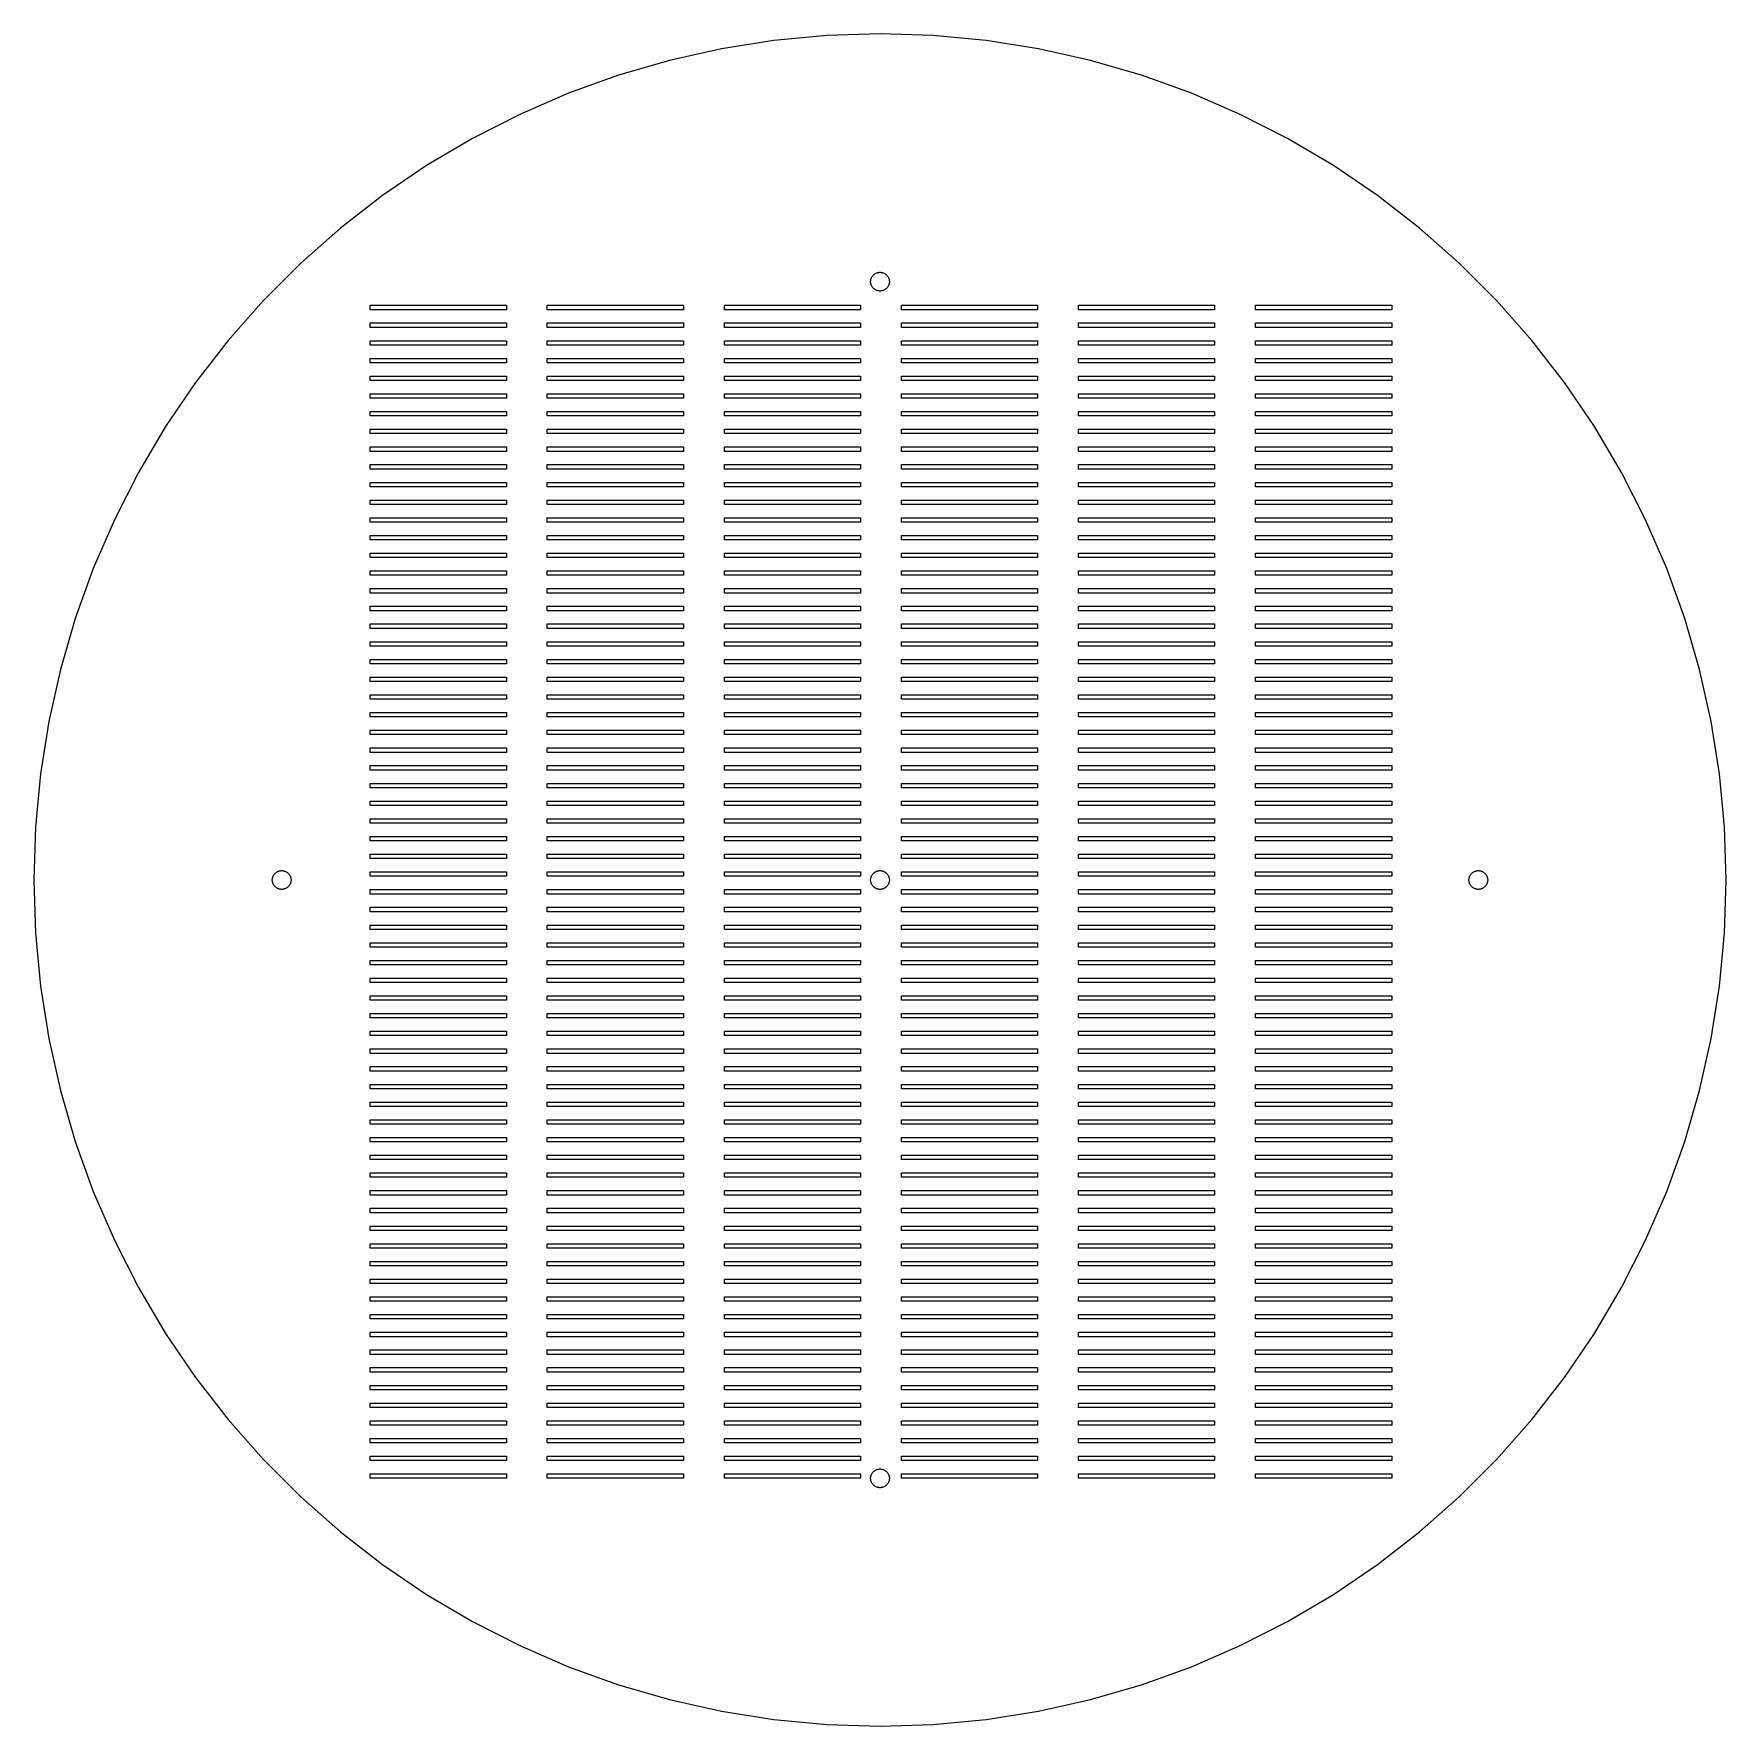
# Model space of a CAD drawing. Header units: metres. Extents: x -248 to 248, y -248 to 248.
import ezdxf

# ---------------------------------------------------------------- set-up
doc = ezdxf.new("R2010")
doc.units = ezdxf.units.M

msp = doc.modelspace()

# ---------------------------------------------------------------- linework, layer by layer
for p, q in [((0, 248.5), (-15.6034, 248.01)), ((15.6034, 248.01), (0, 248.5)), ((-46.5643, 244.098), (-61.7994, 240.693)), ((-31.1453, 246.54), (-46.5643, 244.098)), ((-15.6034, 248.01), (-31.1453, 246.54)), ((31.1453, 246.54), (15.6034, 248.01)), ((46.5643, 244.098), (31.1453, 246.54)), ((61.7994, 240.693), (46.5643, 244.098)), ((-61.7994, 240.693), (-76.7907, 236.338)), ((76.7907, 236.338), (61.7994, 240.693)), ((-76.7907, 236.338), (-91.4789, 231.049)), ((91.4789, 231.049), (76.7907, 236.338)), ((-91.4789, 231.049), (-105.806, 224.85)), ((105.806, 224.85), (91.4789, 231.049)), ((-105.806, 224.85), (-119.716, 217.762)), ((119.716, 217.762), (105.806, 224.85)), ((-119.716, 217.762), (-133.153, 209.815)), ((133.153, 209.815), (119.716, 217.762)), ((-133.153, 209.815), (-146.065, 201.041)), ((146.065, 201.041), (133.153, 209.815)), ((-146.065, 201.041), (-158.4, 191.473)), ((158.4, 191.473), (146.065, 201.041)), ((-158.4, 191.473), (-170.11, 181.149)), ((170.11, 181.149), (158.4, 191.473)), ((-170.11, 181.149), (-181.149, 170.11)), ((181.149, 170.11), (170.11, 181.149)), ((-2.75, 175.716), (-2.74457, 175.889)), ((-2.74457, 175.543), (-2.75, 175.716)), ((-2.74457, 175.889), (-2.7283, 176.061)), ((-2.7283, 175.371), (-2.74457, 175.543)), ((-2.7283, 176.061), (-2.70128, 176.231)), ((-2.70128, 175.201), (-2.7283, 175.371)), ((-2.70128, 176.231), (-2.66359, 176.4)), ((-2.66359, 175.032), (-2.70128, 175.201)), ((-2.66359, 176.4), (-2.6154, 176.566)), ((-2.6154, 174.866), (-2.66359, 175.032)), ((-2.6154, 176.566), (-2.55688, 176.728)), ((-2.55688, 174.704), (-2.6154, 174.866)), ((-2.55688, 176.728), (-2.48827, 176.887)), ((-2.48827, 174.545), (-2.55688, 174.704)), ((-2.48827, 176.887), (-2.40984, 177.041)), ((-2.40984, 174.391), (-2.48827, 174.545)), ((-2.40984, 177.041), (-2.3219, 177.19)), ((-2.3219, 174.243), (-2.40984, 174.391)), ((-2.3219, 177.19), (-2.22479, 177.332)), ((-2.22479, 174.1), (-2.3219, 174.243)), ((-2.22479, 177.332), (-2.1189, 177.469)), ((-2.1189, 173.963), (-2.22479, 174.1)), ((-2.1189, 177.469), (-2.00465, 177.599)), ((-2.00465, 173.834), (-2.1189, 173.963)), ((-2.00465, 177.599), (-1.88249, 177.721)), ((-1.88249, 177.721), (-1.75291, 177.835)), ((-1.75291, 177.835), (-1.61641, 177.941)), ((-1.61641, 177.941), (-1.47351, 178.038)), ((-1.47351, 178.038), (-1.32481, 178.126)), ((-1.32481, 178.126), (-1.17088, 178.204)), ((-1.17088, 178.204), (-1.01233, 178.273)), ((-1.01233, 178.273), (-0.849792, 178.331)), ((-0.849792, 178.331), (-0.683884, 178.38)), ((-0.683884, 178.38), (-0.515289, 178.417)), ((-0.515289, 178.417), (-0.344666, 178.444)), ((-0.344666, 178.444), (-0.172668, 178.461)), ((-0.172668, 178.461), (0, 178.466)), ((0, 178.466), (0.172668, 178.461)), ((0.172668, 178.461), (0.344666, 178.444)), ((0.344666, 178.444), (0.515289, 178.417)), ((0.515289, 178.417), (0.683884, 178.38)), ((0.683884, 178.38), (0.849792, 178.331)), ((0.849792, 178.331), (1.01233, 178.273)), ((1.01233, 178.273), (1.17088, 178.204)), ((1.17088, 178.204), (1.32481, 178.126)), ((1.32481, 178.126), (1.47351, 178.038)), ((1.47351, 178.038), (1.61641, 177.941)), ((1.61641, 177.941), (1.75291, 177.835)), ((1.75291, 177.835), (1.88249, 177.721)), ((1.88249, 177.721), (2.00465, 177.599)), ((2.00465, 177.599), (2.1189, 177.469)), ((2.1189, 173.963), (2.00465, 173.834)), ((2.1189, 177.469), (2.22479, 177.332)), ((2.22479, 174.1), (2.1189, 173.963)), ((2.22479, 177.332), (2.3219, 177.19)), ((2.3219, 174.243), (2.22479, 174.1)), ((2.3219, 177.19), (2.40984, 177.041)), ((2.40984, 174.391), (2.3219, 174.243)), ((2.40984, 177.041), (2.48827, 176.887)), ((2.48827, 174.545), (2.40984, 174.391)), ((2.48827, 176.887), (2.55688, 176.728)), ((2.55688, 174.704), (2.48827, 174.545)), ((2.55688, 176.728), (2.6154, 176.566)), ((2.6154, 174.866), (2.55688, 174.704)), ((2.6154, 176.566), (2.66359, 176.4)), ((2.66359, 175.032), (2.6154, 174.866)), ((2.66359, 176.4), (2.70128, 176.231)), ((2.70128, 175.201), (2.66359, 175.032)), ((2.70128, 176.231), (2.7283, 176.061)), ((2.7283, 175.371), (2.70128, 175.201)), ((2.7283, 176.061), (2.74457, 175.889)), ((2.74457, 175.543), (2.7283, 175.371)), ((2.74457, 175.889), (2.75, 175.716)), ((2.75, 175.716), (2.74457, 175.543)), ((-181.149, 170.11), (-191.473, 158.4)), ((-1.88249, 173.711), (-2.00465, 173.834)), ((-1.75291, 173.597), (-1.88249, 173.711)), ((-1.61641, 173.491), (-1.75291, 173.597)), ((-1.47351, 173.394), (-1.61641, 173.491)), ((-1.32481, 173.306), (-1.47351, 173.394)), ((-1.17088, 173.228), (-1.32481, 173.306)), ((-1.01233, 173.159), (-1.17088, 173.228)), ((-0.849792, 173.101), (-1.01233, 173.159)), ((-0.683884, 173.052), (-0.849792, 173.101)), ((-0.515289, 173.015), (-0.683884, 173.052)), ((-0.344666, 172.988), (-0.515289, 173.015)), ((-0.172668, 172.971), (-0.344666, 172.988)), ((0, 172.966), (-0.172668, 172.971)), ((0.172668, 172.971), (0, 172.966)), ((0.344666, 172.988), (0.172668, 172.971)), ((0.515289, 173.015), (0.344666, 172.988)), ((0.683884, 173.052), (0.515289, 173.015)), ((0.849792, 173.101), (0.683884, 173.052)), ((1.01233, 173.159), (0.849792, 173.101)), ((1.17088, 173.228), (1.01233, 173.159)), ((1.32481, 173.306), (1.17088, 173.228)), ((1.47351, 173.394), (1.32481, 173.306)), ((1.61641, 173.491), (1.47351, 173.394)), ((1.75291, 173.597), (1.61641, 173.491)), ((1.88249, 173.711), (1.75291, 173.597)), ((2.00465, 173.834), (1.88249, 173.711)), ((191.473, 158.4), (181.149, 170.11)), ((-149.716, 167.484), (-149.716, 168.784)), ((-149.716, 168.784), (-109.716, 168.784)), ((-109.716, 167.484), (-149.716, 167.484)), ((-109.716, 168.784), (-109.716, 167.484)), ((-97.716, 167.484), (-97.716, 168.784)), ((-97.716, 168.784), (-57.716, 168.784)), ((-57.716, 167.484), (-97.716, 167.484)), ((-57.716, 168.784), (-57.716, 167.484)), ((-45.716, 167.484), (-45.716, 168.784)), ((-45.716, 168.784), (-5.71603, 168.784)), ((-5.71603, 167.484), (-45.716, 167.484)), ((-5.71603, 168.784), (-5.71603, 167.484)), ((6.28395, 167.484), (6.28395, 168.784)), ((6.28395, 168.784), (46.284, 168.784)), ((46.284, 167.484), (6.28395, 167.484)), ((46.284, 168.784), (46.284, 167.484)), ((58.284, 167.484), (58.284, 168.784)), ((58.284, 168.784), (98.284, 168.784)), ((98.284, 167.484), (58.284, 167.484)), ((98.284, 168.784), (98.284, 167.484)), ((110.284, 167.484), (110.284, 168.784)), ((110.284, 168.784), (150.284, 168.784)), ((150.284, 167.484), (110.284, 167.484)), ((150.284, 168.784), (150.284, 167.484)), ((-149.716, 162.284), (-149.716, 163.584)), ((-149.716, 163.584), (-109.716, 163.584)), ((-109.716, 162.284), (-149.716, 162.284)), ((-109.716, 163.584), (-109.716, 162.284)), ((-97.716, 162.284), (-97.716, 163.584)), ((-97.716, 163.584), (-57.716, 163.584)), ((-57.716, 162.284), (-97.716, 162.284)), ((-57.716, 163.584), (-57.716, 162.284)), ((-45.716, 162.284), (-45.716, 163.584)), ((-45.716, 163.584), (-5.71603, 163.584)), ((-5.71603, 162.284), (-45.716, 162.284)), ((-5.71603, 163.584), (-5.71603, 162.284)), ((6.28395, 162.284), (6.28395, 163.584)), ((6.28395, 163.584), (46.284, 163.584)), ((46.284, 162.284), (6.28395, 162.284)), ((46.284, 163.584), (46.284, 162.284)), ((58.284, 162.284), (58.284, 163.584)), ((58.284, 163.584), (98.284, 163.584)), ((98.284, 162.284), (58.284, 162.284)), ((98.284, 163.584), (98.284, 162.284)), ((110.284, 162.284), (110.284, 163.584)), ((110.284, 163.584), (150.284, 163.584)), ((150.284, 162.284), (110.284, 162.284)), ((150.284, 163.584), (150.284, 162.284)), ((-191.473, 158.4), (-201.041, 146.065)), ((-149.716, 157.084), (-149.716, 158.384)), ((-149.716, 158.384), (-109.716, 158.384)), ((-109.716, 157.084), (-149.716, 157.084)), ((-109.716, 158.384), (-109.716, 157.084)), ((-97.716, 157.084), (-97.716, 158.384)), ((-97.716, 158.384), (-57.716, 158.384)), ((-57.716, 157.084), (-97.716, 157.084)), ((-57.716, 158.384), (-57.716, 157.084)), ((-45.716, 157.084), (-45.716, 158.384)), ((-45.716, 158.384), (-5.71603, 158.384)), ((-5.71603, 157.084), (-45.716, 157.084)), ((-5.71603, 158.384), (-5.71603, 157.084)), ((6.28395, 157.084), (6.28395, 158.384)), ((6.28395, 158.384), (46.284, 158.384)), ((46.284, 157.084), (6.28395, 157.084)), ((46.284, 158.384), (46.284, 157.084)), ((58.284, 157.084), (58.284, 158.384)), ((58.284, 158.384), (98.284, 158.384)), ((98.284, 157.084), (58.284, 157.084)), ((98.284, 158.384), (98.284, 157.084)), ((110.284, 157.084), (110.284, 158.384)), ((110.284, 158.384), (150.284, 158.384)), ((150.284, 157.084), (110.284, 157.084)), ((150.284, 158.384), (150.284, 157.084)), ((201.041, 146.065), (191.473, 158.4)), ((-149.716, 151.884), (-149.716, 153.184)), ((-149.716, 153.184), (-109.716, 153.184)), ((-109.716, 151.884), (-149.716, 151.884)), ((-109.716, 153.184), (-109.716, 151.884)), ((-97.716, 151.884), (-97.716, 153.184)), ((-97.716, 153.184), (-57.716, 153.184)), ((-57.716, 151.884), (-97.716, 151.884)), ((-57.716, 153.184), (-57.716, 151.884)), ((-45.716, 151.884), (-45.716, 153.184)), ((-45.716, 153.184), (-5.71603, 153.184)), ((-5.71603, 151.884), (-45.716, 151.884)), ((-5.71603, 153.184), (-5.71603, 151.884)), ((6.28395, 151.884), (6.28395, 153.184)), ((6.28395, 153.184), (46.284, 153.184)), ((46.284, 151.884), (6.28395, 151.884)), ((46.284, 153.184), (46.284, 151.884)), ((58.284, 151.884), (58.284, 153.184)), ((58.284, 153.184), (98.284, 153.184)), ((98.284, 151.884), (58.284, 151.884)), ((98.284, 153.184), (98.284, 151.884)), ((110.284, 151.884), (110.284, 153.184)), ((110.284, 153.184), (150.284, 153.184)), ((150.284, 151.884), (110.284, 151.884)), ((150.284, 153.184), (150.284, 151.884)), ((-201.041, 146.065), (-209.815, 133.153)), ((-149.716, 146.684), (-149.716, 147.984)), ((-149.716, 147.984), (-109.716, 147.984)), ((-109.716, 146.684), (-149.716, 146.684)), ((-109.716, 147.984), (-109.716, 146.684)), ((-97.716, 146.684), (-97.716, 147.984)), ((-97.716, 147.984), (-57.716, 147.984)), ((-57.716, 146.684), (-97.716, 146.684)), ((-57.716, 147.984), (-57.716, 146.684)), ((-45.716, 146.684), (-45.716, 147.984)), ((-45.716, 147.984), (-5.71603, 147.984)), ((-5.71603, 146.684), (-45.716, 146.684)), ((-5.71603, 147.984), (-5.71603, 146.684)), ((6.28395, 146.684), (6.28395, 147.984)), ((6.28395, 147.984), (46.284, 147.984)), ((46.284, 146.684), (6.28395, 146.684)), ((46.284, 147.984), (46.284, 146.684)), ((58.284, 146.684), (58.284, 147.984)), ((58.284, 147.984), (98.284, 147.984)), ((98.284, 146.684), (58.284, 146.684)), ((98.284, 147.984), (98.284, 146.684)), ((110.284, 146.684), (110.284, 147.984)), ((110.284, 147.984), (150.284, 147.984)), ((150.284, 146.684), (110.284, 146.684)), ((150.284, 147.984), (150.284, 146.684)), ((209.815, 133.153), (201.041, 146.065)), ((-149.716, 141.484), (-149.716, 142.784)), ((-149.716, 142.784), (-109.716, 142.784)), ((-109.716, 141.484), (-149.716, 141.484)), ((-109.716, 142.784), (-109.716, 141.484)), ((-97.716, 141.484), (-97.716, 142.784)), ((-97.716, 142.784), (-57.716, 142.784)), ((-57.716, 141.484), (-97.716, 141.484)), ((-57.716, 142.784), (-57.716, 141.484)), ((-45.716, 141.484), (-45.716, 142.784)), ((-45.716, 142.784), (-5.71603, 142.784)), ((-5.71603, 141.484), (-45.716, 141.484)), ((-5.71603, 142.784), (-5.71603, 141.484)), ((6.28395, 141.484), (6.28395, 142.784)), ((6.28395, 142.784), (46.284, 142.784)), ((46.284, 141.484), (6.28395, 141.484)), ((46.284, 142.784), (46.284, 141.484)), ((58.284, 141.484), (58.284, 142.784)), ((58.284, 142.784), (98.284, 142.784)), ((98.284, 141.484), (58.284, 141.484)), ((98.284, 142.784), (98.284, 141.484)), ((110.284, 141.484), (110.284, 142.784)), ((110.284, 142.784), (150.284, 142.784)), ((150.284, 141.484), (110.284, 141.484)), ((150.284, 142.784), (150.284, 141.484)), ((-149.716, 136.284), (-149.716, 137.584)), ((-149.716, 137.584), (-109.716, 137.584)), ((-109.716, 136.284), (-149.716, 136.284)), ((-109.716, 137.584), (-109.716, 136.284)), ((-97.716, 136.284), (-97.716, 137.584)), ((-97.716, 137.584), (-57.716, 137.584)), ((-57.716, 136.284), (-97.716, 136.284)), ((-57.716, 137.584), (-57.716, 136.284)), ((-45.716, 136.284), (-45.716, 137.584)), ((-45.716, 137.584), (-5.71603, 137.584)), ((-5.71603, 136.284), (-45.716, 136.284)), ((-5.71603, 137.584), (-5.71603, 136.284)), ((6.28395, 136.284), (6.28395, 137.584)), ((6.28395, 137.584), (46.284, 137.584)), ((46.284, 136.284), (6.28395, 136.284)), ((46.284, 137.584), (46.284, 136.284)), ((58.284, 136.284), (58.284, 137.584)), ((58.284, 137.584), (98.284, 137.584)), ((98.284, 136.284), (58.284, 136.284)), ((98.284, 137.584), (98.284, 136.284)), ((110.284, 136.284), (110.284, 137.584)), ((110.284, 137.584), (150.284, 137.584)), ((150.284, 136.284), (110.284, 136.284)), ((150.284, 137.584), (150.284, 136.284)), ((-209.815, 133.153), (-217.762, 119.716)), ((-149.716, 131.084), (-149.716, 132.384)), ((-149.716, 132.384), (-109.716, 132.384)), ((-109.716, 131.084), (-149.716, 131.084)), ((-109.716, 132.384), (-109.716, 131.084)), ((-97.716, 131.084), (-97.716, 132.384)), ((-97.716, 132.384), (-57.716, 132.384)), ((-57.716, 131.084), (-97.716, 131.084)), ((-57.716, 132.384), (-57.716, 131.084)), ((-45.716, 131.084), (-45.716, 132.384)), ((-45.716, 132.384), (-5.71603, 132.384)), ((-5.71603, 131.084), (-45.716, 131.084)), ((-5.71603, 132.384), (-5.71603, 131.084)), ((6.28395, 131.084), (6.28395, 132.384)), ((6.28395, 132.384), (46.284, 132.384)), ((46.284, 131.084), (6.28395, 131.084)), ((46.284, 132.384), (46.284, 131.084)), ((58.284, 131.084), (58.284, 132.384)), ((58.284, 132.384), (98.284, 132.384)), ((98.284, 131.084), (58.284, 131.084)), ((98.284, 132.384), (98.284, 131.084)), ((110.284, 131.084), (110.284, 132.384)), ((110.284, 132.384), (150.284, 132.384)), ((150.284, 131.084), (110.284, 131.084)), ((150.284, 132.384), (150.284, 131.084)), ((217.762, 119.716), (209.815, 133.153)), ((-149.716, 125.884), (-149.716, 127.184)), ((-149.716, 127.184), (-109.716, 127.184)), ((-109.716, 125.884), (-149.716, 125.884)), ((-109.716, 127.184), (-109.716, 125.884)), ((-97.716, 125.884), (-97.716, 127.184)), ((-97.716, 127.184), (-57.716, 127.184)), ((-57.716, 125.884), (-97.716, 125.884)), ((-57.716, 127.184), (-57.716, 125.884)), ((-45.716, 125.884), (-45.716, 127.184)), ((-45.716, 127.184), (-5.71603, 127.184)), ((-5.71603, 125.884), (-45.716, 125.884)), ((-5.71603, 127.184), (-5.71603, 125.884)), ((6.28395, 125.884), (6.28395, 127.184)), ((6.28395, 127.184), (46.284, 127.184)), ((46.284, 125.884), (6.28395, 125.884)), ((46.284, 127.184), (46.284, 125.884)), ((58.284, 125.884), (58.284, 127.184)), ((58.284, 127.184), (98.284, 127.184)), ((98.284, 125.884), (58.284, 125.884)), ((98.284, 127.184), (98.284, 125.884)), ((110.284, 125.884), (110.284, 127.184)), ((110.284, 127.184), (150.284, 127.184)), ((150.284, 125.884), (110.284, 125.884)), ((150.284, 127.184), (150.284, 125.884)), ((-217.762, 119.716), (-224.85, 105.806)), ((-149.716, 120.684), (-149.716, 121.984)), ((-149.716, 121.984), (-109.716, 121.984)), ((-109.716, 120.684), (-149.716, 120.684)), ((-109.716, 121.984), (-109.716, 120.684)), ((-97.716, 120.684), (-97.716, 121.984)), ((-97.716, 121.984), (-57.716, 121.984)), ((-57.716, 120.684), (-97.716, 120.684)), ((-57.716, 121.984), (-57.716, 120.684)), ((-45.716, 120.684), (-45.716, 121.984)), ((-45.716, 121.984), (-5.71603, 121.984)), ((-5.71603, 120.684), (-45.716, 120.684)), ((-5.71603, 121.984), (-5.71603, 120.684)), ((6.28395, 120.684), (6.28395, 121.984)), ((6.28395, 121.984), (46.284, 121.984)), ((46.284, 120.684), (6.28395, 120.684)), ((46.284, 121.984), (46.284, 120.684)), ((58.284, 120.684), (58.284, 121.984)), ((58.284, 121.984), (98.284, 121.984)), ((98.284, 120.684), (58.284, 120.684)), ((98.284, 121.984), (98.284, 120.684)), ((110.284, 120.684), (110.284, 121.984)), ((110.284, 121.984), (150.284, 121.984)), ((150.284, 120.684), (110.284, 120.684)), ((150.284, 121.984), (150.284, 120.684)), ((224.85, 105.806), (217.762, 119.716)), ((-149.716, 115.484), (-149.716, 116.784)), ((-149.716, 116.784), (-109.716, 116.784)), ((-109.716, 115.484), (-149.716, 115.484)), ((-109.716, 116.784), (-109.716, 115.484)), ((-97.716, 115.484), (-97.716, 116.784)), ((-97.716, 116.784), (-57.716, 116.784)), ((-57.716, 115.484), (-97.716, 115.484)), ((-57.716, 116.784), (-57.716, 115.484)), ((-45.716, 115.484), (-45.716, 116.784)), ((-45.716, 116.784), (-5.71603, 116.784)), ((-5.71603, 115.484), (-45.716, 115.484)), ((-5.71603, 116.784), (-5.71603, 115.484)), ((6.28395, 115.484), (6.28395, 116.784)), ((6.28395, 116.784), (46.284, 116.784)), ((46.284, 115.484), (6.28395, 115.484)), ((46.284, 116.784), (46.284, 115.484)), ((58.284, 115.484), (58.284, 116.784)), ((58.284, 116.784), (98.284, 116.784)), ((98.284, 115.484), (58.284, 115.484)), ((98.284, 116.784), (98.284, 115.484)), ((110.284, 115.484), (110.284, 116.784)), ((110.284, 116.784), (150.284, 116.784)), ((150.284, 115.484), (110.284, 115.484)), ((150.284, 116.784), (150.284, 115.484)), ((-149.716, 110.284), (-149.716, 111.584)), ((-149.716, 111.584), (-109.716, 111.584)), ((-109.716, 110.284), (-149.716, 110.284)), ((-109.716, 111.584), (-109.716, 110.284)), ((-97.716, 110.284), (-97.716, 111.584)), ((-97.716, 111.584), (-57.716, 111.584)), ((-57.716, 110.284), (-97.716, 110.284)), ((-57.716, 111.584), (-57.716, 110.284)), ((-45.716, 110.284), (-45.716, 111.584)), ((-45.716, 111.584), (-5.71603, 111.584)), ((-5.71603, 110.284), (-45.716, 110.284)), ((-5.71603, 111.584), (-5.71603, 110.284)), ((6.28395, 110.284), (6.28395, 111.584)), ((6.28395, 111.584), (46.284, 111.584)), ((46.284, 110.284), (6.28395, 110.284)), ((46.284, 111.584), (46.284, 110.284)), ((58.284, 110.284), (58.284, 111.584)), ((58.284, 111.584), (98.284, 111.584)), ((98.284, 110.284), (58.284, 110.284)), ((98.284, 111.584), (98.284, 110.284)), ((110.284, 110.284), (110.284, 111.584)), ((110.284, 111.584), (150.284, 111.584)), ((150.284, 110.284), (110.284, 110.284)), ((150.284, 111.584), (150.284, 110.284)), ((-224.85, 105.806), (-231.049, 91.4789)), ((-149.716, 105.084), (-149.716, 106.384)), ((-149.716, 106.384), (-109.716, 106.384)), ((-109.716, 105.084), (-149.716, 105.084)), ((-109.716, 106.384), (-109.716, 105.084)), ((-97.716, 105.084), (-97.716, 106.384)), ((-97.716, 106.384), (-57.716, 106.384)), ((-57.716, 105.084), (-97.716, 105.084)), ((-57.716, 106.384), (-57.716, 105.084)), ((-45.716, 105.084), (-45.716, 106.384)), ((-45.716, 106.384), (-5.71603, 106.384)), ((-5.71603, 105.084), (-45.716, 105.084)), ((-5.71603, 106.384), (-5.71603, 105.084)), ((6.28395, 105.084), (6.28395, 106.384)), ((6.28395, 106.384), (46.284, 106.384)), ((46.284, 105.084), (6.28395, 105.084)), ((46.284, 106.384), (46.284, 105.084)), ((58.284, 105.084), (58.284, 106.384)), ((58.284, 106.384), (98.284, 106.384)), ((98.284, 105.084), (58.284, 105.084)), ((98.284, 106.384), (98.284, 105.084)), ((110.284, 105.084), (110.284, 106.384)), ((110.284, 106.384), (150.284, 106.384)), ((150.284, 105.084), (110.284, 105.084)), ((150.284, 106.384), (150.284, 105.084)), ((231.049, 91.4789), (224.85, 105.806)), ((-149.716, 99.884), (-149.716, 101.184)), ((-149.716, 101.184), (-109.716, 101.184)), ((-109.716, 99.884), (-149.716, 99.884)), ((-109.716, 101.184), (-109.716, 99.884)), ((-97.716, 99.884), (-97.716, 101.184)), ((-97.716, 101.184), (-57.716, 101.184)), ((-57.716, 99.884), (-97.716, 99.884)), ((-57.716, 101.184), (-57.716, 99.884)), ((-45.716, 99.884), (-45.716, 101.184)), ((-45.716, 101.184), (-5.71603, 101.184)), ((-5.71603, 99.884), (-45.716, 99.884)), ((-5.71603, 101.184), (-5.71603, 99.884)), ((6.28395, 99.884), (6.28395, 101.184)), ((6.28395, 101.184), (46.284, 101.184)), ((46.284, 99.884), (6.28395, 99.884)), ((46.284, 101.184), (46.284, 99.884)), ((58.284, 99.884), (58.284, 101.184)), ((58.284, 101.184), (98.284, 101.184)), ((98.284, 99.884), (58.284, 99.884)), ((98.284, 101.184), (98.284, 99.884)), ((110.284, 99.884), (110.284, 101.184)), ((110.284, 101.184), (150.284, 101.184)), ((150.284, 99.884), (110.284, 99.884)), ((150.284, 101.184), (150.284, 99.884)), ((-149.716, 94.684), (-149.716, 95.984)), ((-149.716, 95.984), (-109.716, 95.984)), ((-109.716, 94.684), (-149.716, 94.684)), ((-109.716, 95.984), (-109.716, 94.684)), ((-97.716, 94.684), (-97.716, 95.984)), ((-97.716, 95.984), (-57.716, 95.984)), ((-57.716, 94.684), (-97.716, 94.684)), ((-57.716, 95.984), (-57.716, 94.684)), ((-45.716, 94.684), (-45.716, 95.984)), ((-45.716, 95.984), (-5.71603, 95.984)), ((-5.71603, 94.684), (-45.716, 94.684)), ((-5.71603, 95.984), (-5.71603, 94.684)), ((6.28395, 94.684), (6.28395, 95.984)), ((6.28395, 95.984), (46.284, 95.984)), ((46.284, 94.684), (6.28395, 94.684)), ((46.284, 95.984), (46.284, 94.684)), ((58.284, 94.684), (58.284, 95.984)), ((58.284, 95.984), (98.284, 95.984)), ((98.284, 94.684), (58.284, 94.684)), ((98.284, 95.984), (98.284, 94.684)), ((110.284, 94.684), (110.284, 95.984)), ((110.284, 95.984), (150.284, 95.984)), ((150.284, 94.684), (110.284, 94.684)), ((150.284, 95.984), (150.284, 94.684)), ((-231.049, 91.4789), (-236.338, 76.7907)), ((-149.716, 89.484), (-149.716, 90.784)), ((-149.716, 90.784), (-109.716, 90.784)), ((-109.716, 89.484), (-149.716, 89.484)), ((-109.716, 90.784), (-109.716, 89.484)), ((-97.716, 89.484), (-97.716, 90.784)), ((-97.716, 90.784), (-57.716, 90.784)), ((-57.716, 89.484), (-97.716, 89.484)), ((-57.716, 90.784), (-57.716, 89.484)), ((-45.716, 90.784), (-5.71603, 90.784)), ((-45.716, 89.484), (-45.716, 90.784)), ((-5.71603, 89.484), (-45.716, 89.484)), ((-5.71603, 90.784), (-5.71603, 89.484)), ((6.28395, 89.484), (6.28395, 90.784)), ((6.28395, 90.784), (46.284, 90.784)), ((46.284, 89.484), (6.28395, 89.484)), ((46.284, 90.784), (46.284, 89.484)), ((58.284, 89.484), (58.284, 90.784)), ((58.284, 90.784), (98.284, 90.784)), ((98.284, 89.484), (58.284, 89.484)), ((98.284, 90.784), (98.284, 89.484)), ((110.284, 89.484), (110.284, 90.784)), ((110.284, 90.784), (150.284, 90.784)), ((150.284, 89.484), (110.284, 89.484)), ((150.284, 90.784), (150.284, 89.484)), ((236.338, 76.7907), (231.049, 91.4789)), ((-149.716, 84.284), (-149.716, 85.584)), ((-149.716, 85.584), (-109.716, 85.584)), ((-109.716, 85.584), (-109.716, 84.284)), ((-97.716, 84.284), (-97.716, 85.584)), ((-97.716, 85.584), (-57.716, 85.584)), ((-57.716, 85.584), (-57.716, 84.284)), ((-45.716, 84.284), (-45.716, 85.584)), ((-45.716, 85.584), (-5.71603, 85.584)), ((-5.71603, 85.584), (-5.71603, 84.284)), ((6.28395, 84.284), (6.28395, 85.584)), ((6.28395, 85.584), (46.284, 85.584)), ((46.284, 85.584), (46.284, 84.284)), ((58.284, 84.284), (58.284, 85.584)), ((58.284, 85.584), (98.284, 85.584)), ((98.284, 85.584), (98.284, 84.284)), ((110.284, 84.284), (110.284, 85.584)), ((110.284, 85.584), (150.284, 85.584)), ((150.284, 85.584), (150.284, 84.284)), ((-109.716, 84.284), (-149.716, 84.284)), ((-149.716, 79.084), (-149.716, 80.384)), ((-149.716, 80.384), (-109.716, 80.384)), ((-109.716, 80.384), (-109.716, 79.084)), ((-57.716, 84.284), (-97.716, 84.284)), ((-97.716, 79.084), (-97.716, 80.384)), ((-97.716, 80.384), (-57.716, 80.384)), ((-57.716, 80.384), (-57.716, 79.084)), ((-5.71603, 84.284), (-45.716, 84.284)), ((-45.716, 79.084), (-45.716, 80.384)), ((-45.716, 80.384), (-5.71603, 80.384)), ((-5.71603, 80.384), (-5.71603, 79.084)), ((46.284, 84.284), (6.28395, 84.284)), ((6.28395, 79.084), (6.28395, 80.384)), ((6.28395, 80.384), (46.284, 80.384)), ((46.284, 80.384), (46.284, 79.084)), ((98.284, 84.284), (58.284, 84.284)), ((58.284, 79.084), (58.284, 80.384)), ((58.284, 80.384), (98.284, 80.384)), ((98.284, 80.384), (98.284, 79.084)), ((150.284, 84.284), (110.284, 84.284)), ((110.284, 79.084), (110.284, 80.384)), ((110.284, 80.384), (150.284, 80.384)), ((150.284, 80.384), (150.284, 79.084)), ((-236.338, 76.7907), (-240.693, 61.7994)), ((-109.716, 79.084), (-149.716, 79.084)), ((-149.716, 73.884), (-149.716, 75.184)), ((-149.716, 75.184), (-109.716, 75.184)), ((-109.716, 75.184), (-109.716, 73.884)), ((-57.716, 79.084), (-97.716, 79.084)), ((-97.716, 73.884), (-97.716, 75.184)), ((-97.716, 75.184), (-57.716, 75.184)), ((-57.716, 75.184), (-57.716, 73.884)), ((-5.71603, 79.084), (-45.716, 79.084)), ((-45.716, 73.884), (-45.716, 75.184)), ((-45.716, 75.184), (-5.71603, 75.184)), ((-5.71603, 75.184), (-5.71603, 73.884)), ((46.284, 79.084), (6.28395, 79.084)), ((6.28395, 73.884), (6.28395, 75.184)), ((6.28395, 75.184), (46.284, 75.184)), ((46.284, 75.184), (46.284, 73.884)), ((98.284, 79.084), (58.284, 79.084)), ((58.284, 73.884), (58.284, 75.184)), ((58.284, 75.184), (98.284, 75.184)), ((98.284, 75.184), (98.284, 73.884)), ((150.284, 79.084), (110.284, 79.084)), ((110.284, 73.884), (110.284, 75.184)), ((110.284, 75.184), (150.284, 75.184)), ((150.284, 75.184), (150.284, 73.884)), ((240.693, 61.7994), (236.338, 76.7907)), ((-109.716, 73.884), (-149.716, 73.884)), ((-149.716, 68.684), (-149.716, 69.984)), ((-149.716, 69.984), (-109.716, 69.984)), ((-109.716, 69.984), (-109.716, 68.684)), ((-57.716, 73.884), (-97.716, 73.884)), ((-97.716, 68.684), (-97.716, 69.984)), ((-97.716, 69.984), (-57.716, 69.984)), ((-57.716, 69.984), (-57.716, 68.684)), ((-5.71603, 73.884), (-45.716, 73.884)), ((-45.716, 68.684), (-45.716, 69.984)), ((-45.716, 69.984), (-5.71603, 69.984)), ((-5.71603, 69.984), (-5.71603, 68.684)), ((46.284, 73.884), (6.28395, 73.884)), ((6.28395, 68.684), (6.28395, 69.984)), ((6.28395, 69.984), (46.284, 69.984)), ((46.284, 69.984), (46.284, 68.684)), ((98.284, 73.884), (58.284, 73.884)), ((58.284, 68.684), (58.284, 69.984)), ((58.284, 69.984), (98.284, 69.984)), ((98.284, 69.984), (98.284, 68.684)), ((150.284, 73.884), (110.284, 73.884)), ((110.284, 68.684), (110.284, 69.984)), ((110.284, 69.984), (150.284, 69.984)), ((150.284, 69.984), (150.284, 68.684)), ((-109.716, 68.684), (-149.716, 68.684)), ((-149.716, 63.484), (-149.716, 64.784)), ((-149.716, 64.784), (-109.716, 64.784)), ((-109.716, 64.784), (-109.716, 63.484)), ((-57.716, 68.684), (-97.716, 68.684)), ((-97.716, 63.484), (-97.716, 64.784)), ((-97.716, 64.784), (-57.716, 64.784)), ((-57.716, 64.784), (-57.716, 63.484)), ((-5.71603, 68.684), (-45.716, 68.684)), ((-45.716, 63.484), (-45.716, 64.784)), ((-45.716, 64.784), (-5.71603, 64.784)), ((-5.71603, 64.784), (-5.71603, 63.484)), ((46.284, 68.684), (6.28395, 68.684)), ((6.28395, 63.484), (6.28395, 64.784)), ((6.28395, 64.784), (46.284, 64.784)), ((46.284, 64.784), (46.284, 63.484)), ((98.284, 68.684), (58.284, 68.684)), ((58.284, 63.484), (58.284, 64.784)), ((58.284, 64.784), (98.284, 64.784)), ((98.284, 64.784), (98.284, 63.484)), ((150.284, 68.684), (110.284, 68.684)), ((110.284, 63.484), (110.284, 64.784)), ((110.284, 64.784), (150.284, 64.784)), ((150.284, 64.784), (150.284, 63.484)), ((-240.693, 61.7994), (-244.098, 46.5643)), ((-109.716, 63.484), (-149.716, 63.484)), ((-57.716, 63.484), (-97.716, 63.484)), ((-5.71603, 63.484), (-45.716, 63.484)), ((46.284, 63.484), (6.28395, 63.484)), ((98.284, 63.484), (58.284, 63.484)), ((150.284, 63.484), (110.284, 63.484)), ((244.098, 46.5643), (240.693, 61.7994)), ((-149.716, 58.284), (-149.716, 59.584)), ((-149.716, 59.584), (-109.716, 59.584)), ((-109.716, 58.284), (-149.716, 58.284)), ((-109.716, 59.584), (-109.716, 58.284)), ((-97.716, 58.284), (-97.716, 59.584)), ((-97.716, 59.584), (-57.716, 59.584)), ((-57.716, 58.284), (-97.716, 58.284)), ((-57.716, 59.584), (-57.716, 58.284)), ((-45.716, 58.284), (-45.716, 59.584)), ((-45.716, 59.584), (-5.71603, 59.584)), ((-5.71603, 58.284), (-45.716, 58.284)), ((-5.71603, 59.584), (-5.71603, 58.284)), ((6.28395, 58.284), (6.28395, 59.584)), ((6.28395, 59.584), (46.284, 59.584)), ((46.284, 58.284), (6.28395, 58.284)), ((46.284, 59.584), (46.284, 58.284)), ((58.284, 58.284), (58.284, 59.584)), ((58.284, 59.584), (98.284, 59.584)), ((98.284, 58.284), (58.284, 58.284)), ((98.284, 59.584), (98.284, 58.284)), ((110.284, 58.284), (110.284, 59.584)), ((110.284, 59.584), (150.284, 59.584)), ((150.284, 58.284), (110.284, 58.284)), ((150.284, 59.584), (150.284, 58.284)), ((-149.716, 53.084), (-149.716, 54.384)), ((-149.716, 54.384), (-109.716, 54.384)), ((-109.716, 53.084), (-149.716, 53.084)), ((-109.716, 54.384), (-109.716, 53.084)), ((-97.716, 53.084), (-97.716, 54.384)), ((-97.716, 54.384), (-57.716, 54.384)), ((-57.716, 53.084), (-97.716, 53.084)), ((-57.716, 54.384), (-57.716, 53.084)), ((-45.716, 53.084), (-45.716, 54.384)), ((-45.716, 54.384), (-5.71603, 54.384)), ((-5.71603, 53.084), (-45.716, 53.084)), ((-5.71603, 54.384), (-5.71603, 53.084)), ((6.28395, 53.084), (6.28395, 54.384)), ((6.28395, 54.384), (46.284, 54.384)), ((46.284, 53.084), (6.28395, 53.084)), ((46.284, 54.384), (46.284, 53.084)), ((58.284, 53.084), (58.284, 54.384)), ((58.284, 54.384), (98.284, 54.384)), ((98.284, 53.084), (58.284, 53.084)), ((98.284, 54.384), (98.284, 53.084)), ((110.284, 53.084), (110.284, 54.384)), ((110.284, 54.384), (150.284, 54.384)), ((150.284, 53.084), (110.284, 53.084)), ((150.284, 54.384), (150.284, 53.084)), ((-244.098, 46.5643), (-246.54, 31.1453)), ((-149.716, 47.884), (-149.716, 49.184)), ((-149.716, 49.184), (-109.716, 49.184)), ((-109.716, 47.884), (-149.716, 47.884)), ((-109.716, 49.184), (-109.716, 47.884)), ((-97.716, 47.884), (-97.716, 49.184)), ((-97.716, 49.184), (-57.716, 49.184)), ((-57.716, 47.884), (-97.716, 47.884)), ((-57.716, 49.184), (-57.716, 47.884)), ((-45.716, 47.884), (-45.716, 49.184)), ((-45.716, 49.184), (-5.71603, 49.184)), ((-5.71603, 47.884), (-45.716, 47.884)), ((-5.71603, 49.184), (-5.71603, 47.884)), ((6.28395, 47.884), (6.28395, 49.184)), ((6.28395, 49.184), (46.284, 49.184)), ((46.284, 47.884), (6.28395, 47.884)), ((46.284, 49.184), (46.284, 47.884)), ((58.284, 47.884), (58.284, 49.184)), ((58.284, 49.184), (98.284, 49.184)), ((98.284, 47.884), (58.284, 47.884)), ((98.284, 49.184), (98.284, 47.884)), ((110.284, 47.884), (110.284, 49.184)), ((110.284, 49.184), (150.284, 49.184)), ((150.284, 47.884), (110.284, 47.884)), ((150.284, 49.184), (150.284, 47.884)), ((246.54, 31.1453), (244.098, 46.5643)), ((-149.716, 42.684), (-149.716, 43.984)), ((-149.716, 43.984), (-109.716, 43.984)), ((-109.716, 42.684), (-149.716, 42.684)), ((-109.716, 43.984), (-109.716, 42.684)), ((-97.716, 43.984), (-57.716, 43.984)), ((-97.716, 42.684), (-97.716, 43.984)), ((-57.716, 42.684), (-97.716, 42.684)), ((-57.716, 43.984), (-57.716, 42.684)), ((-45.716, 42.684), (-45.716, 43.984)), ((-45.716, 43.984), (-5.71603, 43.984)), ((-5.71603, 42.684), (-45.716, 42.684)), ((-5.71603, 43.984), (-5.71603, 42.684)), ((6.28395, 42.684), (6.28395, 43.984)), ((6.28395, 43.984), (46.284, 43.984)), ((46.284, 42.684), (6.28395, 42.684)), ((46.284, 43.984), (46.284, 42.684)), ((58.284, 42.684), (58.284, 43.984)), ((58.284, 43.984), (98.284, 43.984)), ((98.284, 42.684), (58.284, 42.684)), ((98.284, 43.984), (98.284, 42.684)), ((110.284, 42.684), (110.284, 43.984)), ((110.284, 43.984), (150.284, 43.984)), ((150.284, 42.684), (110.284, 42.684)), ((150.284, 43.984), (150.284, 42.684)), ((-149.716, 37.484), (-149.716, 38.784)), ((-149.716, 38.784), (-109.716, 38.784)), ((-109.716, 37.484), (-149.716, 37.484)), ((-109.716, 38.784), (-109.716, 37.484)), ((-97.716, 37.484), (-97.716, 38.784)), ((-97.716, 38.784), (-57.716, 38.784)), ((-57.716, 37.484), (-97.716, 37.484)), ((-57.716, 38.784), (-57.716, 37.484)), ((-45.716, 37.484), (-45.716, 38.784)), ((-45.716, 38.784), (-5.71603, 38.784)), ((-5.71603, 37.484), (-45.716, 37.484)), ((-5.71603, 38.784), (-5.71603, 37.484)), ((6.28395, 37.484), (6.28395, 38.784)), ((6.28395, 38.784), (46.284, 38.784)), ((46.284, 37.484), (6.28395, 37.484)), ((46.284, 38.784), (46.284, 37.484)), ((58.284, 37.484), (58.284, 38.784)), ((58.284, 38.784), (98.284, 38.784)), ((98.284, 37.484), (58.284, 37.484)), ((98.284, 38.784), (98.284, 37.484)), ((110.284, 37.484), (110.284, 38.784)), ((110.284, 38.784), (150.284, 38.784)), ((150.284, 37.484), (110.284, 37.484)), ((150.284, 38.784), (150.284, 37.484)), ((-246.54, 31.1453), (-248.01, 15.6034)), ((-149.716, 32.284), (-149.716, 33.584)), ((-149.716, 33.584), (-109.716, 33.584)), ((-109.716, 32.284), (-149.716, 32.284)), ((-109.716, 33.584), (-109.716, 32.284)), ((-97.716, 32.284), (-97.716, 33.584)), ((-97.716, 33.584), (-57.716, 33.584)), ((-57.716, 32.284), (-97.716, 32.284)), ((-57.716, 33.584), (-57.716, 32.284)), ((-45.716, 32.284), (-45.716, 33.584)), ((-45.716, 33.584), (-5.71603, 33.584)), ((-5.71603, 32.284), (-45.716, 32.284)), ((-5.71603, 33.584), (-5.71603, 32.284)), ((6.28395, 32.284), (6.28395, 33.584)), ((6.28395, 33.584), (46.284, 33.584)), ((46.284, 32.284), (6.28395, 32.284)), ((46.284, 33.584), (46.284, 32.284)), ((58.284, 32.284), (58.284, 33.584)), ((58.284, 33.584), (98.284, 33.584)), ((98.284, 32.284), (58.284, 32.284)), ((98.284, 33.584), (98.284, 32.284)), ((110.284, 32.284), (110.284, 33.584)), ((110.284, 33.584), (150.284, 33.584)), ((150.284, 32.284), (110.284, 32.284)), ((150.284, 33.584), (150.284, 32.284)), ((248.01, 15.6034), (246.54, 31.1453)), ((-149.716, 27.084), (-149.716, 28.384)), ((-149.716, 28.384), (-109.716, 28.384)), ((-109.716, 27.084), (-149.716, 27.084)), ((-109.716, 28.384), (-109.716, 27.084)), ((-97.716, 27.084), (-97.716, 28.384)), ((-97.716, 28.384), (-57.716, 28.384)), ((-57.716, 27.084), (-97.716, 27.084)), ((-57.716, 28.384), (-57.716, 27.084)), ((-45.716, 27.084), (-45.716, 28.384)), ((-45.716, 28.384), (-5.71603, 28.384)), ((-5.71603, 27.084), (-45.716, 27.084)), ((-5.71603, 28.384), (-5.71603, 27.084)), ((6.28395, 27.084), (6.28395, 28.384)), ((6.28395, 28.384), (46.284, 28.384)), ((46.284, 27.084), (6.28395, 27.084)), ((46.284, 28.384), (46.284, 27.084)), ((58.284, 27.084), (58.284, 28.384)), ((58.284, 28.384), (98.284, 28.384)), ((98.284, 27.084), (58.284, 27.084)), ((98.284, 28.384), (98.284, 27.084)), ((110.284, 27.084), (110.284, 28.384)), ((110.284, 28.384), (150.284, 28.384)), ((150.284, 27.084), (110.284, 27.084)), ((150.284, 28.384), (150.284, 27.084)), ((-149.716, 21.884), (-149.716, 23.184)), ((-149.716, 23.184), (-109.716, 23.184)), ((-109.716, 21.884), (-149.716, 21.884)), ((-109.716, 23.184), (-109.716, 21.884)), ((-97.716, 21.884), (-97.716, 23.184)), ((-97.716, 23.184), (-57.716, 23.184)), ((-57.716, 21.884), (-97.716, 21.884)), ((-57.716, 23.184), (-57.716, 21.884)), ((-45.716, 21.884), (-45.716, 23.184)), ((-45.716, 23.184), (-5.71603, 23.184)), ((-5.71603, 21.884), (-45.716, 21.884)), ((-5.71603, 23.184), (-5.71603, 21.884)), ((6.28395, 21.884), (6.28395, 23.184)), ((6.28395, 23.184), (46.284, 23.184)), ((46.284, 21.884), (6.28395, 21.884)), ((46.284, 23.184), (46.284, 21.884)), ((58.284, 21.884), (58.284, 23.184)), ((58.284, 23.184), (98.284, 23.184)), ((98.284, 21.884), (58.284, 21.884)), ((98.284, 23.184), (98.284, 21.884)), ((110.284, 21.884), (110.284, 23.184)), ((110.284, 23.184), (150.284, 23.184)), ((150.284, 21.884), (110.284, 21.884)), ((150.284, 23.184), (150.284, 21.884)), ((-248.01, 15.6034), (-248.5, 0)), ((-149.716, 16.684), (-149.716, 17.984)), ((-149.716, 17.984), (-109.716, 17.984)), ((-109.716, 16.684), (-149.716, 16.684)), ((-109.716, 17.984), (-109.716, 16.684)), ((-97.716, 16.684), (-97.716, 17.984)), ((-97.716, 17.984), (-57.716, 17.984)), ((-57.716, 16.684), (-97.716, 16.684)), ((-57.716, 17.984), (-57.716, 16.684)), ((-45.716, 16.684), (-45.716, 17.984)), ((-45.716, 17.984), (-5.71603, 17.984)), ((-5.71603, 16.684), (-45.716, 16.684)), ((-5.71603, 17.984), (-5.71603, 16.684)), ((6.28395, 16.684), (6.28395, 17.984)), ((6.28395, 17.984), (46.284, 17.984)), ((46.284, 16.684), (6.28395, 16.684)), ((46.284, 17.984), (46.284, 16.684)), ((58.284, 16.684), (58.284, 17.984)), ((58.284, 17.984), (98.284, 17.984)), ((98.284, 16.684), (58.284, 16.684)), ((98.284, 17.984), (98.284, 16.684)), ((110.284, 16.684), (110.284, 17.984)), ((110.284, 17.984), (150.284, 17.984)), ((150.284, 16.684), (110.284, 16.684)), ((150.284, 17.984), (150.284, 16.684)), ((248.5, 0), (248.01, 15.6034)), ((-149.716, 11.484), (-149.716, 12.784)), ((-149.716, 12.784), (-109.716, 12.784)), ((-109.716, 11.484), (-149.716, 11.484)), ((-109.716, 12.784), (-109.716, 11.484)), ((-97.716, 11.484), (-97.716, 12.784)), ((-97.716, 12.784), (-57.716, 12.784)), ((-57.716, 11.484), (-97.716, 11.484)), ((-57.716, 12.784), (-57.716, 11.484)), ((-45.716, 11.484), (-45.716, 12.784)), ((-45.716, 12.784), (-5.71603, 12.784)), ((-5.71603, 11.484), (-45.716, 11.484)), ((-5.71603, 12.784), (-5.71603, 11.484)), ((6.28395, 11.484), (6.28395, 12.784)), ((6.28395, 12.784), (46.284, 12.784)), ((46.284, 11.484), (6.28395, 11.484)), ((46.284, 12.784), (46.284, 11.484)), ((58.284, 11.484), (58.284, 12.784)), ((58.284, 12.784), (98.284, 12.784)), ((98.284, 11.484), (58.284, 11.484)), ((98.284, 12.784), (98.284, 11.484)), ((110.284, 11.484), (110.284, 12.784)), ((110.284, 12.784), (150.284, 12.784)), ((150.284, 11.484), (110.284, 11.484)), ((150.284, 12.784), (150.284, 11.484)), ((-149.716, 6.28395), (-149.716, 7.58395)), ((-149.716, 7.58395), (-109.716, 7.58395)), ((-109.716, 6.28395), (-149.716, 6.28395)), ((-109.716, 7.58395), (-109.716, 6.28395)), ((-97.716, 6.28395), (-97.716, 7.58395)), ((-97.716, 7.58395), (-57.716, 7.58395)), ((-57.716, 6.28395), (-97.716, 6.28395)), ((-57.716, 7.58395), (-57.716, 6.28395)), ((-45.716, 6.28395), (-45.716, 7.58395)), ((-45.716, 7.58395), (-5.71603, 7.58395)), ((-5.71603, 6.28395), (-45.716, 6.28395)), ((-5.71603, 7.58395), (-5.71603, 6.28395)), ((6.28395, 6.28395), (6.28395, 7.58395)), ((6.28395, 7.58395), (46.284, 7.58395)), ((46.284, 6.28395), (6.28395, 6.28395)), ((46.284, 7.58395), (46.284, 6.28395)), ((58.284, 6.28395), (58.284, 7.58395)), ((58.284, 7.58395), (98.284, 7.58395)), ((98.284, 6.28395), (58.284, 6.28395)), ((98.284, 7.58395), (98.284, 6.28395)), ((110.284, 6.28395), (110.284, 7.58395)), ((110.284, 7.58395), (150.284, 7.58395)), ((150.284, 6.28395), (110.284, 6.28395)), ((150.284, 7.58395), (150.284, 6.28395)), ((-248.5, 0), (-248.01, -15.6034)), ((-178.466, 0), (-178.461, 0.172668)), ((-178.461, -0.172668), (-178.466, 0)), ((-178.461, 0.172668), (-178.444, 0.344666)), ((-178.444, 0.344666), (-178.417, 0.515289)), ((-178.417, 0.515289), (-178.38, 0.683884)), ((-178.38, 0.683884), (-178.331, 0.849792)), ((-178.331, 0.849792), (-178.273, 1.01233)), ((-178.273, 1.01233), (-178.204, 1.17088)), ((-178.204, 1.17088), (-178.126, 1.32481)), ((-178.126, 1.32481), (-178.038, 1.47351)), ((-178.038, 1.47351), (-177.941, 1.61641)), ((-177.941, 1.61641), (-177.835, 1.75291)), ((-177.835, 1.75291), (-177.721, 1.88249)), ((-177.721, 1.88249), (-177.599, 2.00465)), ((-177.599, 2.00465), (-177.469, 2.1189)), ((-177.469, 2.1189), (-177.332, 2.22479)), ((-177.332, 2.22479), (-177.19, 2.3219)), ((-177.19, 2.3219), (-177.041, 2.40984)), ((-177.041, 2.40984), (-176.887, 2.48827)), ((-176.887, 2.48827), (-176.728, 2.55688)), ((-176.728, 2.55688), (-176.566, 2.6154)), ((-176.566, 2.6154), (-176.4, 2.66359)), ((-176.4, 2.66359), (-176.231, 2.70128)), ((-176.231, 2.70128), (-176.061, 2.7283)), ((-176.061, 2.7283), (-175.889, 2.74457)), ((-175.889, 2.74457), (-175.716, 2.75)), ((-175.716, 2.75), (-175.543, 2.74457)), ((-175.543, 2.74457), (-175.371, 2.7283)), ((-175.371, 2.7283), (-175.201, 2.70128)), ((-175.201, 2.70128), (-175.032, 2.66359)), ((-175.032, 2.66359), (-174.866, 2.6154)), ((-174.866, 2.6154), (-174.704, 2.55688)), ((-174.704, 2.55688), (-174.545, 2.48827)), ((-174.545, 2.48827), (-174.391, 2.40984)), ((-174.391, 2.40984), (-174.243, 2.3219)), ((-174.243, 2.3219), (-174.1, 2.22479)), ((-174.1, 2.22479), (-173.963, 2.1189)), ((-173.963, 2.1189), (-173.834, 2.00465)), ((-173.834, 2.00465), (-173.711, 1.88249)), ((-173.711, 1.88249), (-173.597, 1.75291)), ((-173.597, 1.75291), (-173.491, 1.61641)), ((-173.491, 1.61641), (-173.394, 1.47351)), ((-173.394, 1.47351), (-173.306, 1.32481)), ((-173.306, 1.32481), (-173.228, 1.17088)), ((-173.228, 1.17088), (-173.159, 1.01233)), ((-173.159, 1.01233), (-173.101, 0.849792)), ((-173.101, 0.849792), (-173.052, 0.683884)), ((-173.052, 0.683884), (-173.015, 0.515289)), ((-173.015, 0.515289), (-172.988, 0.344666)), ((-172.988, 0.344666), (-172.971, 0.172668)), ((-172.971, 0.172668), (-172.966, 0)), ((-172.966, 0), (-172.971, -0.172668)), ((-149.716, 1.08395), (-149.716, 2.38396)), ((-149.716, 2.38396), (-109.716, 2.38396)), ((-109.716, 1.08395), (-149.716, 1.08395)), ((-109.716, 2.38396), (-109.716, 1.08395)), ((-97.716, 1.08395), (-97.716, 2.38396)), ((-97.716, 2.38396), (-57.716, 2.38396)), ((-57.716, 1.08395), (-97.716, 1.08395)), ((-57.716, 2.38396), (-57.716, 1.08395)), ((-45.716, 1.08395), (-45.716, 2.38396)), ((-45.716, 2.38396), (-5.71603, 2.38396)), ((-5.71603, 1.08395), (-45.716, 1.08395)), ((-5.71603, 2.38396), (-5.71603, 1.08395)), ((-2.75, 0), (-2.74457, 0.172668)), ((-2.74457, -0.172668), (-2.75, 0)), ((-2.74457, 0.172668), (-2.7283, 0.344666)), ((-2.7283, 0.344666), (-2.70128, 0.515289)), ((-2.70128, 0.515289), (-2.66359, 0.683884)), ((-2.66359, 0.683884), (-2.6154, 0.849792)), ((-2.6154, 0.849792), (-2.55688, 1.01233)), ((-2.55688, 1.01233), (-2.48827, 1.17088)), ((-2.48827, 1.17088), (-2.40984, 1.32481)), ((-2.40984, 1.32481), (-2.3219, 1.47351)), ((-2.3219, 1.47351), (-2.22479, 1.61641)), ((-2.22479, 1.61641), (-2.1189, 1.75291)), ((-2.1189, 1.75291), (-2.00465, 1.88249)), ((-2.00465, 1.88249), (-1.88249, 2.00465)), ((-1.88249, 2.00465), (-1.75291, 2.1189)), ((-1.75291, 2.1189), (-1.61641, 2.22479)), ((-1.61641, 2.22479), (-1.47351, 2.3219)), ((-1.47351, 2.3219), (-1.32481, 2.40984)), ((-1.32481, 2.40984), (-1.17088, 2.48827)), ((-1.17088, 2.48827), (-1.01233, 2.55688)), ((-1.01233, 2.55688), (-0.849792, 2.6154)), ((-0.849792, 2.6154), (-0.683884, 2.66359)), ((-0.683884, 2.66359), (-0.515289, 2.70128)), ((-0.515289, 2.70128), (-0.344666, 2.7283)), ((-0.344666, 2.7283), (-0.172668, 2.74457)), ((-0.172668, 2.74457), (0, 2.75)), ((0, 2.75), (0.172668, 2.74457)), ((0.172668, 2.74457), (0.344666, 2.7283)), ((0.344666, 2.7283), (0.515289, 2.70128)), ((0.515289, 2.70128), (0.683884, 2.66359)), ((0.683884, 2.66359), (0.849792, 2.6154)), ((0.849792, 2.6154), (1.01233, 2.55688)), ((1.01233, 2.55688), (1.17088, 2.48827)), ((1.17088, 2.48827), (1.32481, 2.40984)), ((1.32481, 2.40984), (1.47351, 2.3219)), ((1.47351, 2.3219), (1.61641, 2.22479)), ((1.61641, 2.22479), (1.75291, 2.1189)), ((1.75291, 2.1189), (1.88249, 2.00465)), ((1.88249, 2.00465), (2.00465, 1.88249)), ((2.00465, 1.88249), (2.1189, 1.75291)), ((2.1189, 1.75291), (2.22479, 1.61641)), ((2.22479, 1.61641), (2.3219, 1.47351)), ((2.3219, 1.47351), (2.40984, 1.32481)), ((2.40984, 1.32481), (2.48827, 1.17088)), ((2.48827, 1.17088), (2.55688, 1.01233)), ((2.55688, 1.01233), (2.6154, 0.849792)), ((2.6154, 0.849792), (2.66359, 0.683884)), ((2.66359, 0.683884), (2.70128, 0.515289)), ((2.70128, 0.515289), (2.7283, 0.344666)), ((2.7283, 0.344666), (2.74457, 0.172668)), ((2.74457, 0.172668), (2.75, 0)), ((2.75, 0), (2.74457, -0.172668)), ((6.28395, 1.08395), (6.28395, 2.38396)), ((6.28395, 2.38396), (46.284, 2.38396)), ((46.284, 1.08395), (6.28395, 1.08395)), ((46.284, 2.38396), (46.284, 1.08395)), ((58.284, 1.08395), (58.284, 2.38396)), ((58.284, 2.38396), (98.284, 2.38396)), ((98.284, 1.08395), (58.284, 1.08395)), ((98.284, 2.38396), (98.284, 1.08395)), ((110.284, 1.08395), (110.284, 2.38396)), ((110.284, 2.38396), (150.284, 2.38396)), ((150.284, 1.08395), (110.284, 1.08395)), ((150.284, 2.38396), (150.284, 1.08395)), ((172.966, 0), (172.971, 0.172668)), ((172.971, -0.172668), (172.966, 0)), ((172.971, 0.172668), (172.988, 0.344666)), ((172.988, 0.344666), (173.015, 0.515289)), ((173.015, 0.515289), (173.052, 0.683884)), ((173.052, 0.683884), (173.101, 0.849792)), ((173.101, 0.849792), (173.159, 1.01233)), ((173.159, 1.01233), (173.228, 1.17088)), ((173.228, 1.17088), (173.306, 1.32481)), ((173.306, 1.32481), (173.394, 1.47351)), ((173.394, 1.47351), (173.491, 1.61641)), ((173.491, 1.61641), (173.597, 1.75291)), ((173.597, 1.75291), (173.711, 1.88249)), ((173.711, 1.88249), (173.834, 2.00465)), ((173.834, 2.00465), (173.963, 2.1189)), ((173.963, 2.1189), (174.1, 2.22479)), ((174.1, 2.22479), (174.243, 2.3219)), ((174.243, 2.3219), (174.391, 2.40984)), ((174.391, 2.40984), (174.545, 2.48827)), ((174.545, 2.48827), (174.704, 2.55688)), ((174.704, 2.55688), (174.866, 2.6154)), ((174.866, 2.6154), (175.032, 2.66359)), ((175.032, 2.66359), (175.201, 2.70128)), ((175.201, 2.70128), (175.371, 2.7283)), ((175.371, 2.7283), (175.543, 2.74457)), ((175.543, 2.74457), (175.716, 2.75)), ((175.716, 2.75), (175.889, 2.74457)), ((175.889, 2.74457), (176.061, 2.7283)), ((176.061, 2.7283), (176.231, 2.70128)), ((176.231, 2.70128), (176.4, 2.66359)), ((176.4, 2.66359), (176.566, 2.6154)), ((176.566, 2.6154), (176.728, 2.55688)), ((176.728, 2.55688), (176.887, 2.48827)), ((176.887, 2.48827), (177.041, 2.40984)), ((177.041, 2.40984), (177.19, 2.3219)), ((177.19, 2.3219), (177.332, 2.22479)), ((177.332, 2.22479), (177.469, 2.1189)), ((177.469, 2.1189), (177.599, 2.00465)), ((177.599, 2.00465), (177.721, 1.88249)), ((177.721, 1.88249), (177.835, 1.75291)), ((177.835, 1.75291), (177.941, 1.61641)), ((177.941, 1.61641), (178.038, 1.47351)), ((178.038, 1.47351), (178.126, 1.32481)), ((178.126, 1.32481), (178.204, 1.17088)), ((178.204, 1.17088), (178.273, 1.01233)), ((178.273, 1.01233), (178.331, 0.849792)), ((178.331, 0.849792), (178.38, 0.683884)), ((178.38, 0.683884), (178.417, 0.515289)), ((178.417, 0.515289), (178.444, 0.344666)), ((178.444, 0.344666), (178.461, 0.172668)), ((178.461, 0.172668), (178.466, 0)), ((178.466, 0), (178.461, -0.172668)), ((248.01, -15.6034), (248.5, 0)), ((-178.444, -0.344666), (-178.461, -0.172668)), ((-178.417, -0.515289), (-178.444, -0.344666)), ((-178.38, -0.683884), (-178.417, -0.515289)), ((-178.331, -0.849792), (-178.38, -0.683884)), ((-178.273, -1.01233), (-178.331, -0.849792)), ((-178.204, -1.17088), (-178.273, -1.01233)), ((-178.126, -1.32481), (-178.204, -1.17088)), ((-178.038, -1.47351), (-178.126, -1.32481)), ((-177.941, -1.61641), (-178.038, -1.47351)), ((-177.835, -1.75291), (-177.941, -1.61641)), ((-177.721, -1.88249), (-177.835, -1.75291)), ((-177.599, -2.00465), (-177.721, -1.88249)), ((-177.469, -2.1189), (-177.599, -2.00465)), ((-177.332, -2.22479), (-177.469, -2.1189)), ((-177.19, -2.3219), (-177.332, -2.22479)), ((-177.041, -2.40984), (-177.19, -2.3219)), ((-176.887, -2.48827), (-177.041, -2.40984)), ((-176.728, -2.55688), (-176.887, -2.48827)), ((-176.566, -2.6154), (-176.728, -2.55688)), ((-176.4, -2.66359), (-176.566, -2.6154)), ((-176.231, -2.70128), (-176.4, -2.66359)), ((-176.061, -2.7283), (-176.231, -2.70128)), ((-175.889, -2.74457), (-176.061, -2.7283)), ((-175.716, -2.75), (-175.889, -2.74457)), ((-175.543, -2.74457), (-175.716, -2.75)), ((-175.371, -2.7283), (-175.543, -2.74457)), ((-175.201, -2.70128), (-175.371, -2.7283)), ((-175.032, -2.66359), (-175.201, -2.70128)), ((-174.866, -2.6154), (-175.032, -2.66359)), ((-174.704, -2.55688), (-174.866, -2.6154)), ((-174.545, -2.48827), (-174.704, -2.55688)), ((-174.391, -2.40984), (-174.545, -2.48827)), ((-174.243, -2.3219), (-174.391, -2.40984)), ((-174.1, -2.22479), (-174.243, -2.3219)), ((-173.963, -2.1189), (-174.1, -2.22479)), ((-173.834, -2.00465), (-173.963, -2.1189)), ((-173.711, -1.88249), (-173.834, -2.00465)), ((-173.597, -1.75291), (-173.711, -1.88249)), ((-173.491, -1.61641), (-173.597, -1.75291)), ((-173.394, -1.47351), (-173.491, -1.61641)), ((-173.306, -1.32481), (-173.394, -1.47351)), ((-173.228, -1.17088), (-173.306, -1.32481)), ((-173.159, -1.01233), (-173.228, -1.17088)), ((-173.101, -0.849792), (-173.159, -1.01233)), ((-173.052, -0.683884), (-173.101, -0.849792)), ((-173.015, -0.515289), (-173.052, -0.683884)), ((-172.988, -0.344666), (-173.015, -0.515289)), ((-172.971, -0.172668), (-172.988, -0.344666)), ((-149.716, -4.11603), (-149.716, -2.81602)), ((-149.716, -2.81602), (-109.716, -2.81602)), ((-109.716, -4.11603), (-149.716, -4.11603)), ((-109.716, -2.81602), (-109.716, -4.11603)), ((-97.716, -4.11603), (-97.716, -2.81602)), ((-97.716, -2.81602), (-57.716, -2.81602)), ((-57.716, -4.11603), (-97.716, -4.11603)), ((-57.716, -2.81602), (-57.716, -4.11603)), ((-45.716, -4.11603), (-45.716, -2.81602)), ((-45.716, -2.81602), (-5.71603, -2.81602)), ((-5.71603, -4.11603), (-45.716, -4.11603)), ((-5.71603, -2.81602), (-5.71603, -4.11603)), ((-2.7283, -0.344666), (-2.74457, -0.172668)), ((-2.70128, -0.515289), (-2.7283, -0.344666)), ((-2.66359, -0.683884), (-2.70128, -0.515289)), ((-2.6154, -0.849792), (-2.66359, -0.683884)), ((-2.55688, -1.01233), (-2.6154, -0.849792)), ((-2.48827, -1.17088), (-2.55688, -1.01233)), ((-2.40984, -1.32481), (-2.48827, -1.17088)), ((-2.3219, -1.47351), (-2.40984, -1.32481)), ((-2.22479, -1.61641), (-2.3219, -1.47351)), ((-2.1189, -1.75291), (-2.22479, -1.61641)), ((-2.00465, -1.88249), (-2.1189, -1.75291)), ((-1.88249, -2.00465), (-2.00465, -1.88249)), ((-1.75291, -2.1189), (-1.88249, -2.00465)), ((-1.61641, -2.22479), (-1.75291, -2.1189)), ((-1.47351, -2.3219), (-1.61641, -2.22479)), ((-1.32481, -2.40984), (-1.47351, -2.3219)), ((-1.17088, -2.48827), (-1.32481, -2.40984)), ((-1.01233, -2.55688), (-1.17088, -2.48827)), ((-0.849792, -2.6154), (-1.01233, -2.55688)), ((-0.683884, -2.66359), (-0.849792, -2.6154)), ((-0.515289, -2.70128), (-0.683884, -2.66359)), ((-0.344666, -2.7283), (-0.515289, -2.70128)), ((-0.172668, -2.74457), (-0.344666, -2.7283)), ((0, -2.75), (-0.172668, -2.74457)), ((0.172668, -2.74457), (0, -2.75)), ((0.344666, -2.7283), (0.172668, -2.74457)), ((0.515289, -2.70128), (0.344666, -2.7283)), ((0.683884, -2.66359), (0.515289, -2.70128)), ((0.849792, -2.6154), (0.683884, -2.66359)), ((1.01233, -2.55688), (0.849792, -2.6154)), ((1.17088, -2.48827), (1.01233, -2.55688)), ((1.32481, -2.40984), (1.17088, -2.48827)), ((1.47351, -2.3219), (1.32481, -2.40984)), ((1.61641, -2.22479), (1.47351, -2.3219)), ((1.75291, -2.1189), (1.61641, -2.22479)), ((1.88249, -2.00465), (1.75291, -2.1189)), ((2.00465, -1.88249), (1.88249, -2.00465)), ((2.1189, -1.75291), (2.00465, -1.88249)), ((2.22479, -1.61641), (2.1189, -1.75291)), ((2.3219, -1.47351), (2.22479, -1.61641)), ((2.40984, -1.32481), (2.3219, -1.47351)), ((2.48827, -1.17088), (2.40984, -1.32481)), ((2.55688, -1.01233), (2.48827, -1.17088)), ((2.6154, -0.849792), (2.55688, -1.01233)), ((2.66359, -0.683884), (2.6154, -0.849792)), ((2.70128, -0.515289), (2.66359, -0.683884)), ((2.7283, -0.344666), (2.70128, -0.515289)), ((2.74457, -0.172668), (2.7283, -0.344666)), ((6.28395, -4.11603), (6.28395, -2.81602)), ((6.28395, -2.81602), (46.284, -2.81602)), ((46.284, -4.11603), (6.28395, -4.11603)), ((46.284, -2.81602), (46.284, -4.11603)), ((58.284, -4.11603), (58.284, -2.81602)), ((58.284, -2.81602), (98.284, -2.81602)), ((98.284, -4.11603), (58.284, -4.11603)), ((98.284, -2.81602), (98.284, -4.11603)), ((110.284, -4.11603), (110.284, -2.81602)), ((110.284, -2.81602), (150.284, -2.81602)), ((150.284, -4.11603), (110.284, -4.11603)), ((150.284, -2.81602), (150.284, -4.11603)), ((172.988, -0.344666), (172.971, -0.172668)), ((173.015, -0.515289), (172.988, -0.344666)), ((173.052, -0.683884), (173.015, -0.515289)), ((173.101, -0.849792), (173.052, -0.683884)), ((173.159, -1.01233), (173.101, -0.849792)), ((173.228, -1.17088), (173.159, -1.01233)), ((173.306, -1.32481), (173.228, -1.17088)), ((173.394, -1.47351), (173.306, -1.32481)), ((173.491, -1.61641), (173.394, -1.47351)), ((173.597, -1.75291), (173.491, -1.61641)), ((173.711, -1.88249), (173.597, -1.75291)), ((173.834, -2.00465), (173.711, -1.88249)), ((173.963, -2.1189), (173.834, -2.00465)), ((174.1, -2.22479), (173.963, -2.1189)), ((174.243, -2.3219), (174.1, -2.22479)), ((174.391, -2.40984), (174.243, -2.3219)), ((174.545, -2.48827), (174.391, -2.40984)), ((174.704, -2.55688), (174.545, -2.48827)), ((174.866, -2.6154), (174.704, -2.55688)), ((175.032, -2.66359), (174.866, -2.6154)), ((175.201, -2.70128), (175.032, -2.66359)), ((175.371, -2.7283), (175.201, -2.70128)), ((175.543, -2.74457), (175.371, -2.7283)), ((175.716, -2.75), (175.543, -2.74457)), ((175.889, -2.74457), (175.716, -2.75)), ((176.061, -2.7283), (175.889, -2.74457)), ((176.231, -2.70128), (176.061, -2.7283)), ((176.4, -2.66359), (176.231, -2.70128)), ((176.566, -2.6154), (176.4, -2.66359)), ((176.728, -2.55688), (176.566, -2.6154)), ((176.887, -2.48827), (176.728, -2.55688)), ((177.041, -2.40984), (176.887, -2.48827)), ((177.19, -2.3219), (177.041, -2.40984)), ((177.332, -2.22479), (177.19, -2.3219)), ((177.469, -2.1189), (177.332, -2.22479)), ((177.599, -2.00465), (177.469, -2.1189)), ((177.721, -1.88249), (177.599, -2.00465)), ((177.835, -1.75291), (177.721, -1.88249)), ((177.941, -1.61641), (177.835, -1.75291)), ((178.038, -1.47351), (177.941, -1.61641)), ((178.126, -1.32481), (178.038, -1.47351)), ((178.204, -1.17088), (178.126, -1.32481)), ((178.273, -1.01233), (178.204, -1.17088)), ((178.331, -0.849792), (178.273, -1.01233)), ((178.38, -0.683884), (178.331, -0.849792)), ((178.417, -0.515289), (178.38, -0.683884)), ((178.444, -0.344666), (178.417, -0.515289)), ((178.461, -0.172668), (178.444, -0.344666)), ((-149.716, -9.31602), (-149.716, -8.01602)), ((-149.716, -8.01602), (-109.716, -8.01602)), ((-109.716, -9.31602), (-149.716, -9.31602)), ((-109.716, -8.01602), (-109.716, -9.31602)), ((-97.716, -9.31602), (-97.716, -8.01602)), ((-97.716, -8.01602), (-57.716, -8.01602)), ((-57.716, -9.31602), (-97.716, -9.31602)), ((-57.716, -8.01602), (-57.716, -9.31602)), ((-45.716, -9.31602), (-45.716, -8.01602)), ((-45.716, -8.01602), (-5.71603, -8.01602)), ((-5.71603, -9.31602), (-45.716, -9.31602)), ((-5.71603, -8.01602), (-5.71603, -9.31602)), ((6.28395, -9.31602), (6.28395, -8.01602)), ((6.28395, -8.01602), (46.284, -8.01602)), ((46.284, -9.31602), (6.28395, -9.31602)), ((46.284, -8.01602), (46.284, -9.31602)), ((58.284, -9.31602), (58.284, -8.01602)), ((58.284, -8.01602), (98.284, -8.01602)), ((98.284, -9.31602), (58.284, -9.31602)), ((98.284, -8.01602), (98.284, -9.31602)), ((110.284, -9.31602), (110.284, -8.01602)), ((110.284, -8.01602), (150.284, -8.01602)), ((150.284, -9.31602), (110.284, -9.31602)), ((150.284, -8.01602), (150.284, -9.31602)), ((-149.716, -14.516), (-149.716, -13.216)), ((-149.716, -13.216), (-109.716, -13.216)), ((-109.716, -14.516), (-149.716, -14.516)), ((-109.716, -13.216), (-109.716, -14.516)), ((-97.716, -14.516), (-97.716, -13.216)), ((-97.716, -13.216), (-57.716, -13.216)), ((-57.716, -14.516), (-97.716, -14.516)), ((-57.716, -13.216), (-57.716, -14.516)), ((-45.716, -14.516), (-45.716, -13.216)), ((-45.716, -13.216), (-5.71603, -13.216)), ((-5.71603, -14.516), (-45.716, -14.516)), ((-5.71603, -13.216), (-5.71603, -14.516)), ((6.28395, -14.516), (6.28395, -13.216)), ((6.28395, -13.216), (46.284, -13.216)), ((46.284, -14.516), (6.28395, -14.516)), ((46.284, -13.216), (46.284, -14.516)), ((58.284, -14.516), (58.284, -13.216)), ((58.284, -13.216), (98.284, -13.216)), ((98.284, -14.516), (58.284, -14.516)), ((98.284, -13.216), (98.284, -14.516)), ((110.284, -14.516), (110.284, -13.216)), ((110.284, -13.216), (150.284, -13.216)), ((150.284, -14.516), (110.284, -14.516)), ((150.284, -13.216), (150.284, -14.516)), ((-248.01, -15.6034), (-246.54, -31.1453)), ((-149.716, -19.716), (-149.716, -18.416)), ((-149.716, -18.416), (-109.716, -18.416)), ((-109.716, -19.716), (-149.716, -19.716)), ((-109.716, -18.416), (-109.716, -19.716)), ((-97.716, -19.716), (-97.716, -18.416)), ((-97.716, -18.416), (-57.716, -18.416)), ((-57.716, -19.716), (-97.716, -19.716)), ((-57.716, -18.416), (-57.716, -19.716)), ((-45.716, -19.716), (-45.716, -18.416)), ((-45.716, -18.416), (-5.71603, -18.416)), ((-5.71603, -19.716), (-45.716, -19.716)), ((-5.71603, -18.416), (-5.71603, -19.716)), ((6.28395, -19.716), (6.28395, -18.416)), ((6.28395, -18.416), (46.284, -18.416)), ((46.284, -19.716), (6.28395, -19.716)), ((46.284, -18.416), (46.284, -19.716)), ((58.284, -19.716), (58.284, -18.416)), ((58.284, -18.416), (98.284, -18.416)), ((98.284, -19.716), (58.284, -19.716)), ((98.284, -18.416), (98.284, -19.716)), ((110.284, -19.716), (110.284, -18.416)), ((110.284, -18.416), (150.284, -18.416)), ((150.284, -19.716), (110.284, -19.716)), ((150.284, -18.416), (150.284, -19.716)), ((246.54, -31.1453), (248.01, -15.6034)), ((-149.716, -24.916), (-149.716, -23.616)), ((-149.716, -23.616), (-109.716, -23.616)), ((-109.716, -23.616), (-109.716, -24.916)), ((-97.716, -24.916), (-97.716, -23.616)), ((-97.716, -23.616), (-57.716, -23.616)), ((-57.716, -23.616), (-57.716, -24.916)), ((-45.716, -24.916), (-45.716, -23.616)), ((-45.716, -23.616), (-5.71603, -23.616)), ((-5.71603, -23.616), (-5.71603, -24.916)), ((6.28395, -24.916), (6.28395, -23.616)), ((6.28395, -23.616), (46.284, -23.616)), ((46.284, -23.616), (46.284, -24.916)), ((58.284, -24.916), (58.284, -23.616)), ((58.284, -23.616), (98.284, -23.616)), ((98.284, -23.616), (98.284, -24.916)), ((110.284, -24.916), (110.284, -23.616)), ((110.284, -23.616), (150.284, -23.616)), ((150.284, -23.616), (150.284, -24.916)), ((-109.716, -24.916), (-149.716, -24.916)), ((-149.716, -30.116), (-149.716, -28.816)), ((-149.716, -28.816), (-109.716, -28.816)), ((-109.716, -28.816), (-109.716, -30.116)), ((-57.716, -24.916), (-97.716, -24.916)), ((-97.716, -30.116), (-97.716, -28.816)), ((-97.716, -28.816), (-57.716, -28.816)), ((-57.716, -28.816), (-57.716, -30.116)), ((-5.71603, -24.916), (-45.716, -24.916)), ((-45.716, -30.116), (-45.716, -28.816)), ((-45.716, -28.816), (-5.71603, -28.816)), ((-5.71603, -28.816), (-5.71603, -30.116)), ((46.284, -24.916), (6.28395, -24.916)), ((6.28395, -30.116), (6.28395, -28.816)), ((6.28395, -28.816), (46.284, -28.816)), ((46.284, -28.816), (46.284, -30.116)), ((98.284, -24.916), (58.284, -24.916)), ((58.284, -30.116), (58.284, -28.816)), ((58.284, -28.816), (98.284, -28.816)), ((98.284, -28.816), (98.284, -30.116)), ((150.284, -24.916), (110.284, -24.916)), ((110.284, -30.116), (110.284, -28.816)), ((110.284, -28.816), (150.284, -28.816)), ((150.284, -28.816), (150.284, -30.116)), ((-246.54, -31.1453), (-244.098, -46.5643)), ((-109.716, -30.116), (-149.716, -30.116)), ((-149.716, -35.316), (-149.716, -34.016)), ((-149.716, -34.016), (-109.716, -34.016)), ((-109.716, -34.016), (-109.716, -35.316)), ((-57.716, -30.116), (-97.716, -30.116)), ((-97.716, -35.316), (-97.716, -34.016)), ((-97.716, -34.016), (-57.716, -34.016)), ((-57.716, -34.016), (-57.716, -35.316)), ((-5.71603, -30.116), (-45.716, -30.116)), ((-45.716, -35.316), (-45.716, -34.016)), ((-45.716, -34.016), (-5.71603, -34.016)), ((-5.71603, -34.016), (-5.71603, -35.316)), ((46.284, -30.116), (6.28395, -30.116)), ((6.28395, -35.316), (6.28395, -34.016)), ((6.28395, -34.016), (46.284, -34.016)), ((46.284, -34.016), (46.284, -35.316)), ((98.284, -30.116), (58.284, -30.116)), ((58.284, -35.316), (58.284, -34.016)), ((58.284, -34.016), (98.284, -34.016)), ((98.284, -34.016), (98.284, -35.316)), ((150.284, -30.116), (110.284, -30.116)), ((110.284, -35.316), (110.284, -34.016)), ((110.284, -34.016), (150.284, -34.016)), ((150.284, -34.016), (150.284, -35.316)), ((244.098, -46.5643), (246.54, -31.1453)), ((-109.716, -35.316), (-149.716, -35.316)), ((-149.716, -40.516), (-149.716, -39.216)), ((-149.716, -39.216), (-109.716, -39.216)), ((-109.716, -39.216), (-109.716, -40.516)), ((-57.716, -35.316), (-97.716, -35.316)), ((-97.716, -40.516), (-97.716, -39.216)), ((-97.716, -39.216), (-57.716, -39.216)), ((-57.716, -39.216), (-57.716, -40.516)), ((-5.71603, -35.316), (-45.716, -35.316)), ((-45.716, -40.516), (-45.716, -39.216)), ((-45.716, -39.216), (-5.71603, -39.216)), ((-5.71603, -39.216), (-5.71603, -40.516)), ((46.284, -35.316), (6.28395, -35.316)), ((6.28395, -40.516), (6.28395, -39.216)), ((6.28395, -39.216), (46.284, -39.216)), ((46.284, -39.216), (46.284, -40.516)), ((98.284, -35.316), (58.284, -35.316)), ((58.284, -40.516), (58.284, -39.216)), ((58.284, -39.216), (98.284, -39.216)), ((98.284, -39.216), (98.284, -40.516)), ((150.284, -35.316), (110.284, -35.316)), ((110.284, -40.516), (110.284, -39.216)), ((110.284, -39.216), (150.284, -39.216)), ((150.284, -39.216), (150.284, -40.516)), ((-109.716, -40.516), (-149.716, -40.516)), ((-149.716, -45.716), (-149.716, -44.416)), ((-149.716, -44.416), (-109.716, -44.416)), ((-109.716, -44.416), (-109.716, -45.716)), ((-57.716, -40.516), (-97.716, -40.516)), ((-97.716, -45.716), (-97.716, -44.416)), ((-97.716, -44.416), (-57.716, -44.416)), ((-57.716, -44.416), (-57.716, -45.716)), ((-5.71603, -40.516), (-45.716, -40.516)), ((-45.716, -45.716), (-45.716, -44.416)), ((-45.716, -44.416), (-5.71603, -44.416)), ((-5.71603, -44.416), (-5.71603, -45.716)), ((46.284, -40.516), (6.28395, -40.516)), ((6.28395, -45.716), (6.28395, -44.416)), ((6.28395, -44.416), (46.284, -44.416)), ((46.284, -44.416), (46.284, -45.716)), ((98.284, -40.516), (58.284, -40.516)), ((58.284, -45.716), (58.284, -44.416)), ((58.284, -44.416), (98.284, -44.416)), ((98.284, -44.416), (98.284, -45.716)), ((150.284, -40.516), (110.284, -40.516)), ((110.284, -45.716), (110.284, -44.416)), ((110.284, -44.416), (150.284, -44.416)), ((150.284, -44.416), (150.284, -45.716)), ((-244.098, -46.5643), (-240.693, -61.7994)), ((-109.716, -45.716), (-149.716, -45.716)), ((-149.716, -50.916), (-149.716, -49.616)), ((-149.716, -49.616), (-109.716, -49.616)), ((-109.716, -49.616), (-109.716, -50.916)), ((-57.716, -45.716), (-97.716, -45.716)), ((-97.716, -50.916), (-97.716, -49.616)), ((-97.716, -49.616), (-57.716, -49.616)), ((-57.716, -49.616), (-57.716, -50.916)), ((-5.71603, -45.716), (-45.716, -45.716)), ((-45.716, -50.916), (-45.716, -49.616)), ((-45.716, -49.616), (-5.71603, -49.616)), ((-5.71603, -49.616), (-5.71603, -50.916)), ((46.284, -45.716), (6.28395, -45.716)), ((6.28395, -50.916), (6.28395, -49.616)), ((6.28395, -49.616), (46.284, -49.616)), ((46.284, -49.616), (46.284, -50.916)), ((98.284, -45.716), (58.284, -45.716)), ((58.284, -50.916), (58.284, -49.616)), ((58.284, -49.616), (98.284, -49.616)), ((98.284, -49.616), (98.284, -50.916)), ((150.284, -45.716), (110.284, -45.716)), ((110.284, -50.916), (110.284, -49.616)), ((110.284, -49.616), (150.284, -49.616)), ((150.284, -49.616), (150.284, -50.916)), ((240.693, -61.7994), (244.098, -46.5643)), ((-109.716, -50.916), (-149.716, -50.916)), ((-57.716, -50.916), (-97.716, -50.916)), ((-5.71603, -50.916), (-45.716, -50.916)), ((46.284, -50.916), (6.28395, -50.916)), ((98.284, -50.916), (58.284, -50.916)), ((150.284, -50.916), (110.284, -50.916)), ((-149.716, -56.116), (-149.716, -54.816)), ((-149.716, -54.816), (-109.716, -54.816)), ((-109.716, -56.116), (-149.716, -56.116)), ((-109.716, -54.816), (-109.716, -56.116)), ((-97.716, -56.116), (-97.716, -54.816)), ((-97.716, -54.816), (-57.716, -54.816)), ((-57.716, -56.116), (-97.716, -56.116)), ((-57.716, -54.816), (-57.716, -56.116)), ((-45.716, -56.116), (-45.716, -54.816)), ((-45.716, -54.816), (-5.71603, -54.816)), ((-5.71603, -56.116), (-45.716, -56.116)), ((-5.71603, -54.816), (-5.71603, -56.116)), ((6.28395, -56.116), (6.28395, -54.816)), ((6.28395, -54.816), (46.284, -54.816)), ((46.284, -56.116), (6.28395, -56.116)), ((46.284, -54.816), (46.284, -56.116)), ((58.284, -56.116), (58.284, -54.816)), ((58.284, -54.816), (98.284, -54.816)), ((98.284, -56.116), (58.284, -56.116)), ((98.284, -54.816), (98.284, -56.116)), ((110.284, -56.116), (110.284, -54.816)), ((110.284, -54.816), (150.284, -54.816)), ((150.284, -56.116), (110.284, -56.116)), ((150.284, -54.816), (150.284, -56.116)), ((-240.693, -61.7994), (-236.338, -76.7907)), ((-149.716, -61.316), (-149.716, -60.016)), ((-149.716, -60.016), (-109.716, -60.016)), ((-109.716, -61.316), (-149.716, -61.316)), ((-109.716, -60.016), (-109.716, -61.316)), ((-97.716, -61.316), (-97.716, -60.016)), ((-97.716, -60.016), (-57.716, -60.016)), ((-57.716, -61.316), (-97.716, -61.316)), ((-57.716, -60.016), (-57.716, -61.316)), ((-45.716, -61.316), (-45.716, -60.016)), ((-45.716, -60.016), (-5.71603, -60.016)), ((-5.71603, -61.316), (-45.716, -61.316)), ((-5.71603, -60.016), (-5.71603, -61.316)), ((6.28395, -61.316), (6.28395, -60.016)), ((6.28395, -60.016), (46.284, -60.016)), ((46.284, -61.316), (6.28395, -61.316)), ((46.284, -60.016), (46.284, -61.316)), ((58.284, -61.316), (58.284, -60.016)), ((58.284, -60.016), (98.284, -60.016)), ((98.284, -61.316), (58.284, -61.316)), ((98.284, -60.016), (98.284, -61.316)), ((110.284, -61.316), (110.284, -60.016)), ((110.284, -60.016), (150.284, -60.016)), ((150.284, -61.316), (110.284, -61.316)), ((150.284, -60.016), (150.284, -61.316)), ((236.338, -76.7907), (240.693, -61.7994)), ((-149.716, -66.516), (-149.716, -65.216)), ((-149.716, -65.216), (-109.716, -65.216)), ((-109.716, -66.516), (-149.716, -66.516)), ((-109.716, -65.216), (-109.716, -66.516)), ((-97.716, -66.516), (-97.716, -65.216)), ((-97.716, -65.216), (-57.716, -65.216)), ((-57.716, -66.516), (-97.716, -66.516)), ((-57.716, -65.216), (-57.716, -66.516)), ((-45.716, -66.516), (-45.716, -65.216)), ((-45.716, -65.216), (-5.71603, -65.216)), ((-5.71603, -66.516), (-45.716, -66.516)), ((-5.71603, -65.216), (-5.71603, -66.516)), ((6.28395, -66.516), (6.28395, -65.216)), ((6.28395, -65.216), (46.284, -65.216)), ((46.284, -66.516), (6.28395, -66.516)), ((46.284, -65.216), (46.284, -66.516)), ((58.284, -66.516), (58.284, -65.216)), ((58.284, -65.216), (98.284, -65.216)), ((98.284, -66.516), (58.284, -66.516)), ((98.284, -65.216), (98.284, -66.516)), ((110.284, -66.516), (110.284, -65.216)), ((110.284, -65.216), (150.284, -65.216)), ((150.284, -66.516), (110.284, -66.516)), ((150.284, -65.216), (150.284, -66.516)), ((-149.716, -71.716), (-149.716, -70.416)), ((-149.716, -70.416), (-109.716, -70.416)), ((-109.716, -71.716), (-149.716, -71.716)), ((-109.716, -70.416), (-109.716, -71.716)), ((-97.716, -71.716), (-97.716, -70.416)), ((-97.716, -70.416), (-57.716, -70.416)), ((-57.716, -71.716), (-97.716, -71.716)), ((-57.716, -70.416), (-57.716, -71.716)), ((-45.716, -71.716), (-45.716, -70.416)), ((-45.716, -70.416), (-5.71603, -70.416)), ((-5.71603, -71.716), (-45.716, -71.716)), ((-5.71603, -70.416), (-5.71603, -71.716)), ((6.28395, -71.716), (6.28395, -70.416)), ((6.28395, -70.416), (46.284, -70.416)), ((46.284, -71.716), (6.28395, -71.716)), ((46.284, -70.416), (46.284, -71.716)), ((58.284, -71.716), (58.284, -70.416)), ((58.284, -70.416), (98.284, -70.416)), ((98.284, -71.716), (58.284, -71.716)), ((98.284, -70.416), (98.284, -71.716)), ((110.284, -71.716), (110.284, -70.416)), ((110.284, -70.416), (150.284, -70.416)), ((150.284, -71.716), (110.284, -71.716)), ((150.284, -70.416), (150.284, -71.716)), ((-236.338, -76.7907), (-231.049, -91.4789)), ((-149.716, -76.916), (-149.716, -75.616)), ((-149.716, -75.616), (-109.716, -75.616)), ((-109.716, -76.916), (-149.716, -76.916)), ((-109.716, -75.616), (-109.716, -76.916)), ((-97.716, -76.916), (-97.716, -75.616)), ((-97.716, -75.616), (-57.716, -75.616)), ((-57.716, -76.916), (-97.716, -76.916)), ((-57.716, -75.616), (-57.716, -76.916)), ((-45.716, -76.916), (-45.716, -75.616)), ((-45.716, -75.616), (-5.71603, -75.616)), ((-5.71603, -76.916), (-45.716, -76.916)), ((-5.71603, -75.616), (-5.71603, -76.916)), ((6.28395, -76.916), (6.28395, -75.616)), ((6.28395, -75.616), (46.284, -75.616)), ((46.284, -76.916), (6.28395, -76.916)), ((46.284, -75.616), (46.284, -76.916)), ((58.284, -76.916), (58.284, -75.616)), ((58.284, -75.616), (98.284, -75.616)), ((98.284, -76.916), (58.284, -76.916)), ((98.284, -75.616), (98.284, -76.916)), ((110.284, -76.916), (110.284, -75.616)), ((110.284, -75.616), (150.284, -75.616)), ((150.284, -76.916), (110.284, -76.916)), ((150.284, -75.616), (150.284, -76.916)), ((231.049, -91.4789), (236.338, -76.7907)), ((-149.716, -82.116), (-149.716, -80.816)), ((-149.716, -80.816), (-109.716, -80.816)), ((-109.716, -82.116), (-149.716, -82.116)), ((-109.716, -80.816), (-109.716, -82.116)), ((-97.716, -82.116), (-97.716, -80.816)), ((-97.716, -80.816), (-57.716, -80.816)), ((-57.716, -82.116), (-97.716, -82.116)), ((-57.716, -80.816), (-57.716, -82.116)), ((-45.716, -80.816), (-5.71603, -80.816)), ((-45.716, -82.116), (-45.716, -80.816)), ((-5.71603, -82.116), (-45.716, -82.116)), ((-5.71603, -80.816), (-5.71603, -82.116)), ((6.28395, -82.116), (6.28395, -80.816)), ((6.28395, -80.816), (46.284, -80.816)), ((46.284, -82.116), (6.28395, -82.116)), ((46.284, -80.816), (46.284, -82.116)), ((58.284, -82.116), (58.284, -80.816)), ((58.284, -80.816), (98.284, -80.816)), ((98.284, -82.116), (58.284, -82.116)), ((98.284, -80.816), (98.284, -82.116)), ((110.284, -82.116), (110.284, -80.816)), ((110.284, -80.816), (150.284, -80.816)), ((150.284, -82.116), (110.284, -82.116)), ((150.284, -80.816), (150.284, -82.116)), ((-149.716, -87.316), (-149.716, -86.016)), ((-149.716, -86.016), (-109.716, -86.016)), ((-109.716, -87.316), (-149.716, -87.316)), ((-109.716, -86.016), (-109.716, -87.316)), ((-97.716, -87.316), (-97.716, -86.016)), ((-97.716, -86.016), (-57.716, -86.016)), ((-57.716, -87.316), (-97.716, -87.316)), ((-57.716, -86.016), (-57.716, -87.316)), ((-45.716, -87.316), (-45.716, -86.016)), ((-45.716, -86.016), (-5.71603, -86.016)), ((-5.71603, -87.316), (-45.716, -87.316)), ((-5.71603, -86.016), (-5.71603, -87.316)), ((6.28395, -87.316), (6.28395, -86.016)), ((6.28395, -86.016), (46.284, -86.016)), ((46.284, -87.316), (6.28395, -87.316)), ((46.284, -86.016), (46.284, -87.316)), ((58.284, -87.316), (58.284, -86.016)), ((58.284, -86.016), (98.284, -86.016)), ((98.284, -87.316), (58.284, -87.316)), ((98.284, -86.016), (98.284, -87.316)), ((110.284, -87.316), (110.284, -86.016)), ((110.284, -86.016), (150.284, -86.016)), ((150.284, -87.316), (110.284, -87.316)), ((150.284, -86.016), (150.284, -87.316)), ((-231.049, -91.4789), (-224.85, -105.806)), ((-149.716, -92.516), (-149.716, -91.216)), ((-149.716, -91.216), (-109.716, -91.216)), ((-109.716, -92.516), (-149.716, -92.516)), ((-109.716, -91.216), (-109.716, -92.516)), ((-97.716, -92.516), (-97.716, -91.216)), ((-97.716, -91.216), (-57.716, -91.216)), ((-57.716, -92.516), (-97.716, -92.516)), ((-57.716, -91.216), (-57.716, -92.516)), ((-45.716, -92.516), (-45.716, -91.216)), ((-45.716, -91.216), (-5.71603, -91.216)), ((-5.71603, -92.516), (-45.716, -92.516)), ((-5.71603, -91.216), (-5.71603, -92.516)), ((6.28395, -92.516), (6.28395, -91.216)), ((6.28395, -91.216), (46.284, -91.216)), ((46.284, -92.516), (6.28395, -92.516)), ((46.284, -91.216), (46.284, -92.516)), ((58.284, -92.516), (58.284, -91.216)), ((58.284, -91.216), (98.284, -91.216)), ((98.284, -92.516), (58.284, -92.516)), ((98.284, -91.216), (98.284, -92.516)), ((110.284, -92.516), (110.284, -91.216)), ((110.284, -91.216), (150.284, -91.216)), ((150.284, -92.516), (110.284, -92.516)), ((150.284, -91.216), (150.284, -92.516)), ((224.85, -105.806), (231.049, -91.4789)), ((-149.716, -97.716), (-149.716, -96.416)), ((-149.716, -96.416), (-109.716, -96.416)), ((-109.716, -97.716), (-149.716, -97.716)), ((-109.716, -96.416), (-109.716, -97.716)), ((-97.716, -97.716), (-97.716, -96.416)), ((-97.716, -96.416), (-57.716, -96.416)), ((-57.716, -97.716), (-97.716, -97.716)), ((-57.716, -96.416), (-57.716, -97.716)), ((-45.716, -97.716), (-45.716, -96.416)), ((-45.716, -96.416), (-5.71603, -96.416)), ((-5.71603, -97.716), (-45.716, -97.716)), ((-5.71603, -96.416), (-5.71603, -97.716)), ((6.28395, -97.716), (6.28395, -96.416)), ((6.28395, -96.416), (46.284, -96.416)), ((46.284, -97.716), (6.28395, -97.716)), ((46.284, -96.416), (46.284, -97.716)), ((58.284, -97.716), (58.284, -96.416)), ((58.284, -96.416), (98.284, -96.416)), ((98.284, -97.716), (58.284, -97.716)), ((98.284, -96.416), (98.284, -97.716)), ((110.284, -97.716), (110.284, -96.416)), ((110.284, -96.416), (150.284, -96.416)), ((150.284, -97.716), (110.284, -97.716)), ((150.284, -96.416), (150.284, -97.716)), ((-149.716, -102.916), (-149.716, -101.616)), ((-149.716, -101.616), (-109.716, -101.616)), ((-109.716, -102.916), (-149.716, -102.916)), ((-109.716, -101.616), (-109.716, -102.916)), ((-97.716, -102.916), (-97.716, -101.616)), ((-97.716, -101.616), (-57.716, -101.616)), ((-57.716, -102.916), (-97.716, -102.916)), ((-57.716, -101.616), (-57.716, -102.916)), ((-45.716, -102.916), (-45.716, -101.616)), ((-45.716, -101.616), (-5.71603, -101.616)), ((-5.71603, -102.916), (-45.716, -102.916)), ((-5.71603, -101.616), (-5.71603, -102.916)), ((6.28395, -102.916), (6.28395, -101.616)), ((6.28395, -101.616), (46.284, -101.616)), ((46.284, -102.916), (6.28395, -102.916)), ((46.284, -101.616), (46.284, -102.916)), ((58.284, -102.916), (58.284, -101.616)), ((58.284, -101.616), (98.284, -101.616)), ((98.284, -102.916), (58.284, -102.916)), ((98.284, -101.616), (98.284, -102.916)), ((110.284, -102.916), (110.284, -101.616)), ((110.284, -101.616), (150.284, -101.616)), ((150.284, -102.916), (110.284, -102.916)), ((150.284, -101.616), (150.284, -102.916)), ((-224.85, -105.806), (-217.762, -119.716)), ((-149.716, -108.116), (-149.716, -106.816)), ((-149.716, -106.816), (-109.716, -106.816)), ((-109.716, -108.116), (-149.716, -108.116)), ((-109.716, -106.816), (-109.716, -108.116)), ((-97.716, -108.116), (-97.716, -106.816)), ((-97.716, -106.816), (-57.716, -106.816)), ((-57.716, -108.116), (-97.716, -108.116)), ((-57.716, -106.816), (-57.716, -108.116)), ((-45.716, -108.116), (-45.716, -106.816)), ((-45.716, -106.816), (-5.71603, -106.816)), ((-5.71603, -108.116), (-45.716, -108.116)), ((-5.71603, -106.816), (-5.71603, -108.116)), ((6.28395, -108.116), (6.28395, -106.816)), ((6.28395, -106.816), (46.284, -106.816)), ((46.284, -108.116), (6.28395, -108.116)), ((46.284, -106.816), (46.284, -108.116)), ((58.284, -108.116), (58.284, -106.816)), ((58.284, -106.816), (98.284, -106.816)), ((98.284, -108.116), (58.284, -108.116)), ((98.284, -106.816), (98.284, -108.116)), ((110.284, -108.116), (110.284, -106.816)), ((110.284, -106.816), (150.284, -106.816)), ((150.284, -108.116), (110.284, -108.116)), ((150.284, -106.816), (150.284, -108.116)), ((217.762, -119.716), (224.85, -105.806)), ((-149.716, -113.316), (-149.716, -112.016)), ((-149.716, -112.016), (-109.716, -112.016)), ((-109.716, -113.316), (-149.716, -113.316)), ((-109.716, -112.016), (-109.716, -113.316)), ((-97.716, -113.316), (-97.716, -112.016)), ((-97.716, -112.016), (-57.716, -112.016)), ((-57.716, -113.316), (-97.716, -113.316)), ((-57.716, -112.016), (-57.716, -113.316)), ((-45.716, -113.316), (-45.716, -112.016)), ((-45.716, -112.016), (-5.71603, -112.016)), ((-5.71603, -113.316), (-45.716, -113.316)), ((-5.71603, -112.016), (-5.71603, -113.316)), ((6.28395, -113.316), (6.28395, -112.016)), ((6.28395, -112.016), (46.284, -112.016)), ((46.284, -113.316), (6.28395, -113.316)), ((46.284, -112.016), (46.284, -113.316)), ((58.284, -113.316), (58.284, -112.016)), ((58.284, -112.016), (98.284, -112.016)), ((98.284, -113.316), (58.284, -113.316)), ((98.284, -112.016), (98.284, -113.316)), ((110.284, -113.316), (110.284, -112.016)), ((110.284, -112.016), (150.284, -112.016)), ((150.284, -113.316), (110.284, -113.316)), ((150.284, -112.016), (150.284, -113.316)), ((-149.716, -118.516), (-149.716, -117.216)), ((-149.716, -117.216), (-109.716, -117.216)), ((-109.716, -118.516), (-149.716, -118.516)), ((-109.716, -117.216), (-109.716, -118.516)), ((-97.716, -118.516), (-97.716, -117.216)), ((-97.716, -117.216), (-57.716, -117.216)), ((-57.716, -118.516), (-97.716, -118.516)), ((-57.716, -117.216), (-57.716, -118.516)), ((-45.716, -118.516), (-45.716, -117.216)), ((-45.716, -117.216), (-5.71603, -117.216)), ((-5.71603, -118.516), (-45.716, -118.516)), ((-5.71603, -117.216), (-5.71603, -118.516)), ((6.28395, -118.516), (6.28395, -117.216)), ((6.28395, -117.216), (46.284, -117.216)), ((46.284, -118.516), (6.28395, -118.516)), ((46.284, -117.216), (46.284, -118.516)), ((58.284, -118.516), (58.284, -117.216)), ((58.284, -117.216), (98.284, -117.216)), ((98.284, -118.516), (58.284, -118.516)), ((98.284, -117.216), (98.284, -118.516)), ((110.284, -118.516), (110.284, -117.216)), ((110.284, -117.216), (150.284, -117.216)), ((150.284, -118.516), (110.284, -118.516)), ((150.284, -117.216), (150.284, -118.516)), ((-217.762, -119.716), (-209.815, -133.153)), ((-149.716, -123.716), (-149.716, -122.416)), ((-149.716, -122.416), (-109.716, -122.416)), ((-109.716, -123.716), (-149.716, -123.716)), ((-109.716, -122.416), (-109.716, -123.716)), ((-97.716, -123.716), (-97.716, -122.416)), ((-97.716, -122.416), (-57.716, -122.416)), ((-57.716, -123.716), (-97.716, -123.716)), ((-57.716, -122.416), (-57.716, -123.716)), ((-45.716, -123.716), (-45.716, -122.416)), ((-45.716, -122.416), (-5.71603, -122.416)), ((-5.71603, -123.716), (-45.716, -123.716)), ((-5.71603, -122.416), (-5.71603, -123.716)), ((6.28395, -123.716), (6.28395, -122.416)), ((6.28395, -122.416), (46.284, -122.416)), ((46.284, -123.716), (6.28395, -123.716)), ((46.284, -122.416), (46.284, -123.716)), ((58.284, -123.716), (58.284, -122.416)), ((58.284, -122.416), (98.284, -122.416)), ((98.284, -123.716), (58.284, -123.716)), ((98.284, -122.416), (98.284, -123.716)), ((110.284, -123.716), (110.284, -122.416)), ((110.284, -122.416), (150.284, -122.416)), ((150.284, -123.716), (110.284, -123.716)), ((150.284, -122.416), (150.284, -123.716)), ((209.815, -133.153), (217.762, -119.716)), ((-149.716, -128.916), (-149.716, -127.616)), ((-149.716, -127.616), (-109.716, -127.616)), ((-109.716, -128.916), (-149.716, -128.916)), ((-109.716, -127.616), (-109.716, -128.916)), ((-97.716, -128.916), (-97.716, -127.616)), ((-97.716, -127.616), (-57.716, -127.616)), ((-57.716, -128.916), (-97.716, -128.916)), ((-57.716, -127.616), (-57.716, -128.916)), ((-45.716, -128.916), (-45.716, -127.616)), ((-45.716, -127.616), (-5.71603, -127.616)), ((-5.71603, -128.916), (-45.716, -128.916)), ((-5.71603, -127.616), (-5.71603, -128.916)), ((6.28395, -128.916), (6.28395, -127.616)), ((6.28395, -127.616), (46.284, -127.616)), ((46.284, -128.916), (6.28395, -128.916)), ((46.284, -127.616), (46.284, -128.916)), ((58.284, -128.916), (58.284, -127.616)), ((58.284, -127.616), (98.284, -127.616)), ((98.284, -128.916), (58.284, -128.916)), ((98.284, -127.616), (98.284, -128.916)), ((110.284, -128.916), (110.284, -127.616)), ((110.284, -127.616), (150.284, -127.616)), ((150.284, -128.916), (110.284, -128.916)), ((150.284, -127.616), (150.284, -128.916)), ((-209.815, -133.153), (-201.041, -146.065)), ((-149.716, -134.116), (-149.716, -132.816)), ((-149.716, -132.816), (-109.716, -132.816)), ((-109.716, -134.116), (-149.716, -134.116)), ((-109.716, -132.816), (-109.716, -134.116)), ((-97.716, -134.116), (-97.716, -132.816)), ((-97.716, -132.816), (-57.716, -132.816)), ((-57.716, -134.116), (-97.716, -134.116)), ((-57.716, -132.816), (-57.716, -134.116)), ((-45.716, -134.116), (-45.716, -132.816)), ((-45.716, -132.816), (-5.71603, -132.816)), ((-5.71603, -134.116), (-45.716, -134.116)), ((-5.71603, -132.816), (-5.71603, -134.116)), ((6.28395, -134.116), (6.28395, -132.816)), ((6.28395, -132.816), (46.284, -132.816)), ((46.284, -134.116), (6.28395, -134.116)), ((46.284, -132.816), (46.284, -134.116)), ((58.284, -134.116), (58.284, -132.816)), ((58.284, -132.816), (98.284, -132.816)), ((98.284, -134.116), (58.284, -134.116)), ((98.284, -132.816), (98.284, -134.116)), ((110.284, -134.116), (110.284, -132.816)), ((110.284, -132.816), (150.284, -132.816)), ((150.284, -134.116), (110.284, -134.116)), ((150.284, -132.816), (150.284, -134.116)), ((201.041, -146.065), (209.815, -133.153)), ((-149.716, -139.316), (-149.716, -138.016)), ((-149.716, -138.016), (-109.716, -138.016)), ((-109.716, -138.016), (-109.716, -139.316)), ((-97.716, -139.316), (-97.716, -138.016)), ((-97.716, -138.016), (-57.716, -138.016)), ((-57.716, -138.016), (-57.716, -139.316)), ((-45.716, -139.316), (-45.716, -138.016)), ((-45.716, -138.016), (-5.71603, -138.016)), ((-5.71603, -138.016), (-5.71603, -139.316)), ((6.28395, -139.316), (6.28395, -138.016)), ((6.28395, -138.016), (46.284, -138.016)), ((46.284, -138.016), (46.284, -139.316)), ((58.284, -139.316), (58.284, -138.016)), ((58.284, -138.016), (98.284, -138.016)), ((98.284, -138.016), (98.284, -139.316)), ((110.284, -139.316), (110.284, -138.016)), ((110.284, -138.016), (150.284, -138.016)), ((150.284, -138.016), (150.284, -139.316)), ((-109.716, -139.316), (-149.716, -139.316)), ((-149.716, -144.516), (-149.716, -143.216)), ((-149.716, -143.216), (-109.716, -143.216)), ((-109.716, -143.216), (-109.716, -144.516)), ((-57.716, -139.316), (-97.716, -139.316)), ((-97.716, -144.516), (-97.716, -143.216)), ((-97.716, -143.216), (-57.716, -143.216)), ((-57.716, -143.216), (-57.716, -144.516)), ((-5.71603, -139.316), (-45.716, -139.316)), ((-45.716, -144.516), (-45.716, -143.216)), ((-45.716, -143.216), (-5.71603, -143.216)), ((-5.71603, -143.216), (-5.71603, -144.516)), ((46.284, -139.316), (6.28395, -139.316)), ((6.28395, -144.516), (6.28395, -143.216)), ((6.28395, -143.216), (46.284, -143.216)), ((46.284, -143.216), (46.284, -144.516)), ((98.284, -139.316), (58.284, -139.316)), ((58.284, -144.516), (58.284, -143.216)), ((58.284, -143.216), (98.284, -143.216)), ((98.284, -143.216), (98.284, -144.516)), ((150.284, -139.316), (110.284, -139.316)), ((110.284, -144.516), (110.284, -143.216)), ((110.284, -143.216), (150.284, -143.216)), ((150.284, -143.216), (150.284, -144.516)), ((-201.041, -146.065), (-191.473, -158.4)), ((-109.716, -144.516), (-149.716, -144.516)), ((-149.716, -149.716), (-149.716, -148.416)), ((-149.716, -148.416), (-109.716, -148.416)), ((-109.716, -148.416), (-109.716, -149.716)), ((-57.716, -144.516), (-97.716, -144.516)), ((-97.716, -149.716), (-97.716, -148.416)), ((-97.716, -148.416), (-57.716, -148.416)), ((-57.716, -148.416), (-57.716, -149.716)), ((-5.71603, -144.516), (-45.716, -144.516)), ((-45.716, -149.716), (-45.716, -148.416)), ((-45.716, -148.416), (-5.71603, -148.416)), ((-5.71603, -148.416), (-5.71603, -149.716)), ((46.284, -144.516), (6.28395, -144.516)), ((6.28395, -149.716), (6.28395, -148.416)), ((6.28395, -148.416), (46.284, -148.416)), ((46.284, -148.416), (46.284, -149.716)), ((98.284, -144.516), (58.284, -144.516)), ((58.284, -149.716), (58.284, -148.416)), ((58.284, -148.416), (98.284, -148.416)), ((98.284, -148.416), (98.284, -149.716)), ((150.284, -144.516), (110.284, -144.516)), ((110.284, -149.716), (110.284, -148.416)), ((110.284, -148.416), (150.284, -148.416)), ((150.284, -148.416), (150.284, -149.716)), ((191.473, -158.4), (201.041, -146.065)), ((-109.716, -149.716), (-149.716, -149.716)), ((-149.716, -154.916), (-149.716, -153.616)), ((-149.716, -153.616), (-109.716, -153.616)), ((-109.716, -153.616), (-109.716, -154.916)), ((-57.716, -149.716), (-97.716, -149.716)), ((-97.716, -154.916), (-97.716, -153.616)), ((-97.716, -153.616), (-57.716, -153.616)), ((-57.716, -153.616), (-57.716, -154.916)), ((-5.71603, -149.716), (-45.716, -149.716)), ((-45.716, -154.916), (-45.716, -153.616)), ((-45.716, -153.616), (-5.71603, -153.616)), ((-5.71603, -153.616), (-5.71603, -154.916)), ((46.284, -149.716), (6.28395, -149.716)), ((6.28395, -154.916), (6.28395, -153.616)), ((6.28395, -153.616), (46.284, -153.616)), ((46.284, -153.616), (46.284, -154.916)), ((98.284, -149.716), (58.284, -149.716)), ((58.284, -154.916), (58.284, -153.616)), ((58.284, -153.616), (98.284, -153.616)), ((98.284, -153.616), (98.284, -154.916)), ((150.284, -149.716), (110.284, -149.716)), ((110.284, -154.916), (110.284, -153.616)), ((110.284, -153.616), (150.284, -153.616)), ((150.284, -153.616), (150.284, -154.916)), ((-191.473, -158.4), (-181.149, -170.11)), ((-109.716, -154.916), (-149.716, -154.916)), ((-149.716, -160.116), (-149.716, -158.816)), ((-149.716, -158.816), (-109.716, -158.816)), ((-109.716, -158.816), (-109.716, -160.116)), ((-57.716, -154.916), (-97.716, -154.916)), ((-97.716, -160.116), (-97.716, -158.816)), ((-97.716, -158.816), (-57.716, -158.816)), ((-57.716, -158.816), (-57.716, -160.116)), ((-5.71603, -154.916), (-45.716, -154.916)), ((-45.716, -160.116), (-45.716, -158.816)), ((-45.716, -158.816), (-5.71603, -158.816)), ((-5.71603, -158.816), (-5.71603, -160.116)), ((46.284, -154.916), (6.28395, -154.916)), ((6.28395, -160.116), (6.28395, -158.816)), ((6.28395, -158.816), (46.284, -158.816)), ((46.284, -158.816), (46.284, -160.116)), ((98.284, -154.916), (58.284, -154.916)), ((58.284, -160.116), (58.284, -158.816)), ((58.284, -158.816), (98.284, -158.816)), ((98.284, -158.816), (98.284, -160.116)), ((150.284, -154.916), (110.284, -154.916)), ((110.284, -160.116), (110.284, -158.816)), ((110.284, -158.816), (150.284, -158.816)), ((150.284, -158.816), (150.284, -160.116)), ((181.149, -170.11), (191.473, -158.4)), ((-109.716, -160.116), (-149.716, -160.116)), ((-57.716, -160.116), (-97.716, -160.116)), ((-5.71603, -160.116), (-45.716, -160.116)), ((46.284, -160.116), (6.28395, -160.116)), ((98.284, -160.116), (58.284, -160.116)), ((150.284, -160.116), (110.284, -160.116)), ((-149.716, -165.316), (-149.716, -164.016)), ((-149.716, -164.016), (-109.716, -164.016)), ((-109.716, -165.316), (-149.716, -165.316)), ((-109.716, -164.016), (-109.716, -165.316)), ((-97.716, -165.316), (-97.716, -164.016)), ((-97.716, -164.016), (-57.716, -164.016)), ((-57.716, -165.316), (-97.716, -165.316)), ((-57.716, -164.016), (-57.716, -165.316)), ((-45.716, -165.316), (-45.716, -164.016)), ((-45.716, -164.016), (-5.71603, -164.016)), ((-5.71603, -165.316), (-45.716, -165.316)), ((-5.71603, -164.016), (-5.71603, -165.316)), ((6.28395, -165.316), (6.28395, -164.016)), ((6.28395, -164.016), (46.284, -164.016)), ((46.284, -165.316), (6.28395, -165.316)), ((46.284, -164.016), (46.284, -165.316)), ((58.284, -165.316), (58.284, -164.016)), ((58.284, -164.016), (98.284, -164.016)), ((98.284, -165.316), (58.284, -165.316)), ((98.284, -164.016), (98.284, -165.316)), ((110.284, -165.316), (110.284, -164.016)), ((110.284, -164.016), (150.284, -164.016)), ((150.284, -165.316), (110.284, -165.316)), ((150.284, -164.016), (150.284, -165.316)), ((-181.149, -170.11), (-170.11, -181.149)), ((-149.716, -170.516), (-149.716, -169.216)), ((-149.716, -169.216), (-109.716, -169.216)), ((-109.716, -170.516), (-149.716, -170.516)), ((-109.716, -169.216), (-109.716, -170.516)), ((-97.716, -170.516), (-97.716, -169.216)), ((-97.716, -169.216), (-57.716, -169.216)), ((-57.716, -170.516), (-97.716, -170.516)), ((-57.716, -169.216), (-57.716, -170.516)), ((-45.716, -170.516), (-45.716, -169.216)), ((-45.716, -169.216), (-5.71603, -169.216)), ((-5.71603, -170.516), (-45.716, -170.516)), ((-5.71603, -169.216), (-5.71603, -170.516)), ((-2.1189, -173.963), (-2.00465, -173.834)), ((-2.00465, -173.834), (-1.88249, -173.711)), ((-1.88249, -173.711), (-1.75291, -173.597)), ((-1.75291, -173.597), (-1.61641, -173.491)), ((-1.61641, -173.491), (-1.47351, -173.394)), ((-1.47351, -173.394), (-1.32481, -173.306)), ((-1.32481, -173.306), (-1.17088, -173.228)), ((-1.17088, -173.228), (-1.01233, -173.159)), ((-1.01233, -173.159), (-0.849792, -173.101)), ((-0.849792, -173.101), (-0.683884, -173.052)), ((-0.683884, -173.052), (-0.515289, -173.015)), ((-0.515289, -173.015), (-0.344666, -172.988)), ((-0.344666, -172.988), (-0.172668, -172.971)), ((-0.172668, -172.971), (0, -172.966)), ((0, -172.966), (0.172668, -172.971)), ((0.172668, -172.971), (0.344666, -172.988)), ((0.344666, -172.988), (0.515289, -173.015)), ((0.515289, -173.015), (0.683884, -173.052)), ((0.683884, -173.052), (0.849792, -173.101)), ((0.849792, -173.101), (1.01233, -173.159)), ((1.01233, -173.159), (1.17088, -173.228)), ((1.17088, -173.228), (1.32481, -173.306)), ((1.32481, -173.306), (1.47351, -173.394)), ((1.47351, -173.394), (1.61641, -173.491)), ((1.61641, -173.491), (1.75291, -173.597)), ((1.75291, -173.597), (1.88249, -173.711)), ((1.88249, -173.711), (2.00465, -173.834)), ((2.00465, -173.834), (2.1189, -173.963)), ((6.28395, -170.516), (6.28395, -169.216)), ((6.28395, -169.216), (46.284, -169.216)), ((46.284, -170.516), (6.28395, -170.516)), ((46.284, -169.216), (46.284, -170.516)), ((58.284, -170.516), (58.284, -169.216)), ((58.284, -169.216), (98.284, -169.216)), ((98.284, -170.516), (58.284, -170.516)), ((98.284, -169.216), (98.284, -170.516)), ((110.284, -170.516), (110.284, -169.216)), ((110.284, -169.216), (150.284, -169.216)), ((150.284, -170.516), (110.284, -170.516)), ((150.284, -169.216), (150.284, -170.516)), ((170.11, -181.149), (181.149, -170.11)), ((-149.716, -175.716), (-149.716, -174.416)), ((-149.716, -174.416), (-109.716, -174.416)), ((-109.716, -175.716), (-149.716, -175.716)), ((-109.716, -174.416), (-109.716, -175.716)), ((-97.716, -175.716), (-97.716, -174.416)), ((-97.716, -174.416), (-57.716, -174.416)), ((-57.716, -175.716), (-97.716, -175.716)), ((-57.716, -174.416), (-57.716, -175.716)), ((-45.716, -175.716), (-45.716, -174.416)), ((-45.716, -174.416), (-5.71603, -174.416)), ((-5.71603, -175.716), (-45.716, -175.716)), ((-5.71603, -174.416), (-5.71603, -175.716)), ((-2.75, -175.716), (-2.74457, -175.543)), ((-2.74457, -175.889), (-2.75, -175.716)), ((-2.74457, -175.543), (-2.7283, -175.371)), ((-2.7283, -176.061), (-2.74457, -175.889)), ((-2.7283, -175.371), (-2.70128, -175.201)), ((-2.70128, -176.231), (-2.7283, -176.061)), ((-2.70128, -175.201), (-2.66359, -175.032)), ((-2.66359, -176.4), (-2.70128, -176.231)), ((-2.66359, -175.032), (-2.6154, -174.866)), ((-2.6154, -176.566), (-2.66359, -176.4)), ((-2.6154, -174.866), (-2.55688, -174.704)), ((-2.55688, -176.728), (-2.6154, -176.566)), ((-2.55688, -174.704), (-2.48827, -174.545)), ((-2.48827, -176.887), (-2.55688, -176.728)), ((-2.48827, -174.545), (-2.40984, -174.391)), ((-2.40984, -177.041), (-2.48827, -176.887)), ((-2.40984, -174.391), (-2.3219, -174.243)), ((-2.3219, -177.19), (-2.40984, -177.041)), ((-2.3219, -174.243), (-2.22479, -174.1)), ((-2.22479, -177.332), (-2.3219, -177.19)), ((-2.22479, -174.1), (-2.1189, -173.963)), ((-2.1189, -177.469), (-2.22479, -177.332)), ((-2.00465, -177.599), (-2.1189, -177.469)), ((-1.88249, -177.721), (-2.00465, -177.599)), ((-1.75291, -177.835), (-1.88249, -177.721)), ((-1.61641, -177.941), (-1.75291, -177.835)), ((-1.47351, -178.038), (-1.61641, -177.941)), ((-1.32481, -178.126), (-1.47351, -178.038)), ((-1.17088, -178.204), (-1.32481, -178.126)), ((-1.01233, -178.273), (-1.17088, -178.204)), ((-0.849792, -178.331), (-1.01233, -178.273)), ((-0.683884, -178.38), (-0.849792, -178.331)), ((-0.515289, -178.417), (-0.683884, -178.38)), ((-0.344666, -178.444), (-0.515289, -178.417)), ((-0.172668, -178.461), (-0.344666, -178.444)), ((0, -178.466), (-0.172668, -178.461)), ((0.172668, -178.461), (0, -178.466)), ((0.344666, -178.444), (0.172668, -178.461)), ((0.515289, -178.417), (0.344666, -178.444)), ((0.683884, -178.38), (0.515289, -178.417)), ((0.849792, -178.331), (0.683884, -178.38)), ((1.01233, -178.273), (0.849792, -178.331)), ((1.17088, -178.204), (1.01233, -178.273)), ((1.32481, -178.126), (1.17088, -178.204)), ((1.47351, -178.038), (1.32481, -178.126)), ((1.61641, -177.941), (1.47351, -178.038)), ((1.75291, -177.835), (1.61641, -177.941)), ((1.88249, -177.721), (1.75291, -177.835)), ((2.00465, -177.599), (1.88249, -177.721)), ((2.1189, -177.469), (2.00465, -177.599)), ((2.1189, -173.963), (2.22479, -174.1)), ((2.22479, -177.332), (2.1189, -177.469)), ((2.22479, -174.1), (2.3219, -174.243)), ((2.3219, -177.19), (2.22479, -177.332)), ((2.3219, -174.243), (2.40984, -174.391)), ((2.40984, -177.041), (2.3219, -177.19)), ((2.40984, -174.391), (2.48827, -174.545)), ((2.48827, -176.887), (2.40984, -177.041)), ((2.48827, -174.545), (2.55688, -174.704)), ((2.55688, -176.728), (2.48827, -176.887)), ((2.55688, -174.704), (2.6154, -174.866)), ((2.6154, -176.566), (2.55688, -176.728)), ((2.6154, -174.866), (2.66359, -175.032)), ((2.66359, -176.4), (2.6154, -176.566)), ((2.66359, -175.032), (2.70128, -175.201)), ((2.70128, -176.231), (2.66359, -176.4)), ((2.70128, -175.201), (2.7283, -175.371)), ((2.7283, -176.061), (2.70128, -176.231)), ((2.7283, -175.371), (2.74457, -175.543)), ((2.74457, -175.889), (2.7283, -176.061)), ((2.74457, -175.543), (2.75, -175.716)), ((2.75, -175.716), (2.74457, -175.889)), ((6.28395, -175.716), (6.28395, -174.416)), ((6.28395, -174.416), (46.284, -174.416)), ((46.284, -175.716), (6.28395, -175.716)), ((46.284, -174.416), (46.284, -175.716)), ((58.284, -175.716), (58.284, -174.416)), ((58.284, -174.416), (98.284, -174.416)), ((98.284, -175.716), (58.284, -175.716)), ((98.284, -174.416), (98.284, -175.716)), ((110.284, -175.716), (110.284, -174.416)), ((110.284, -174.416), (150.284, -174.416)), ((150.284, -175.716), (110.284, -175.716)), ((150.284, -174.416), (150.284, -175.716)), ((-170.11, -181.149), (-158.4, -191.473)), ((158.4, -191.473), (170.11, -181.149)), ((-158.4, -191.473), (-146.065, -201.041)), ((146.065, -201.041), (158.4, -191.473)), ((-146.065, -201.041), (-133.153, -209.815)), ((133.153, -209.815), (146.065, -201.041)), ((-133.153, -209.815), (-119.716, -217.762)), ((119.716, -217.762), (133.153, -209.815)), ((-119.716, -217.762), (-105.806, -224.85)), ((105.806, -224.85), (119.716, -217.762)), ((-105.806, -224.85), (-91.4789, -231.049)), ((91.4789, -231.049), (105.806, -224.85)), ((-91.4789, -231.049), (-76.7907, -236.338)), ((76.7907, -236.338), (91.4789, -231.049)), ((-76.7907, -236.338), (-61.7994, -240.693)), ((61.7994, -240.693), (76.7907, -236.338)), ((-61.7994, -240.693), (-46.5643, -244.098)), ((46.5643, -244.098), (61.7994, -240.693)), ((-46.5643, -244.098), (-31.1453, -246.54)), ((-31.1453, -246.54), (-15.6034, -248.01)), ((-15.6034, -248.01), (0, -248.5)), ((0, -248.5), (15.6034, -248.01)), ((15.6034, -248.01), (31.1453, -246.54)), ((31.1453, -246.54), (46.5643, -244.098))]:
    msp.add_line(p, q)

doc.saveas('drawing.dxf')
